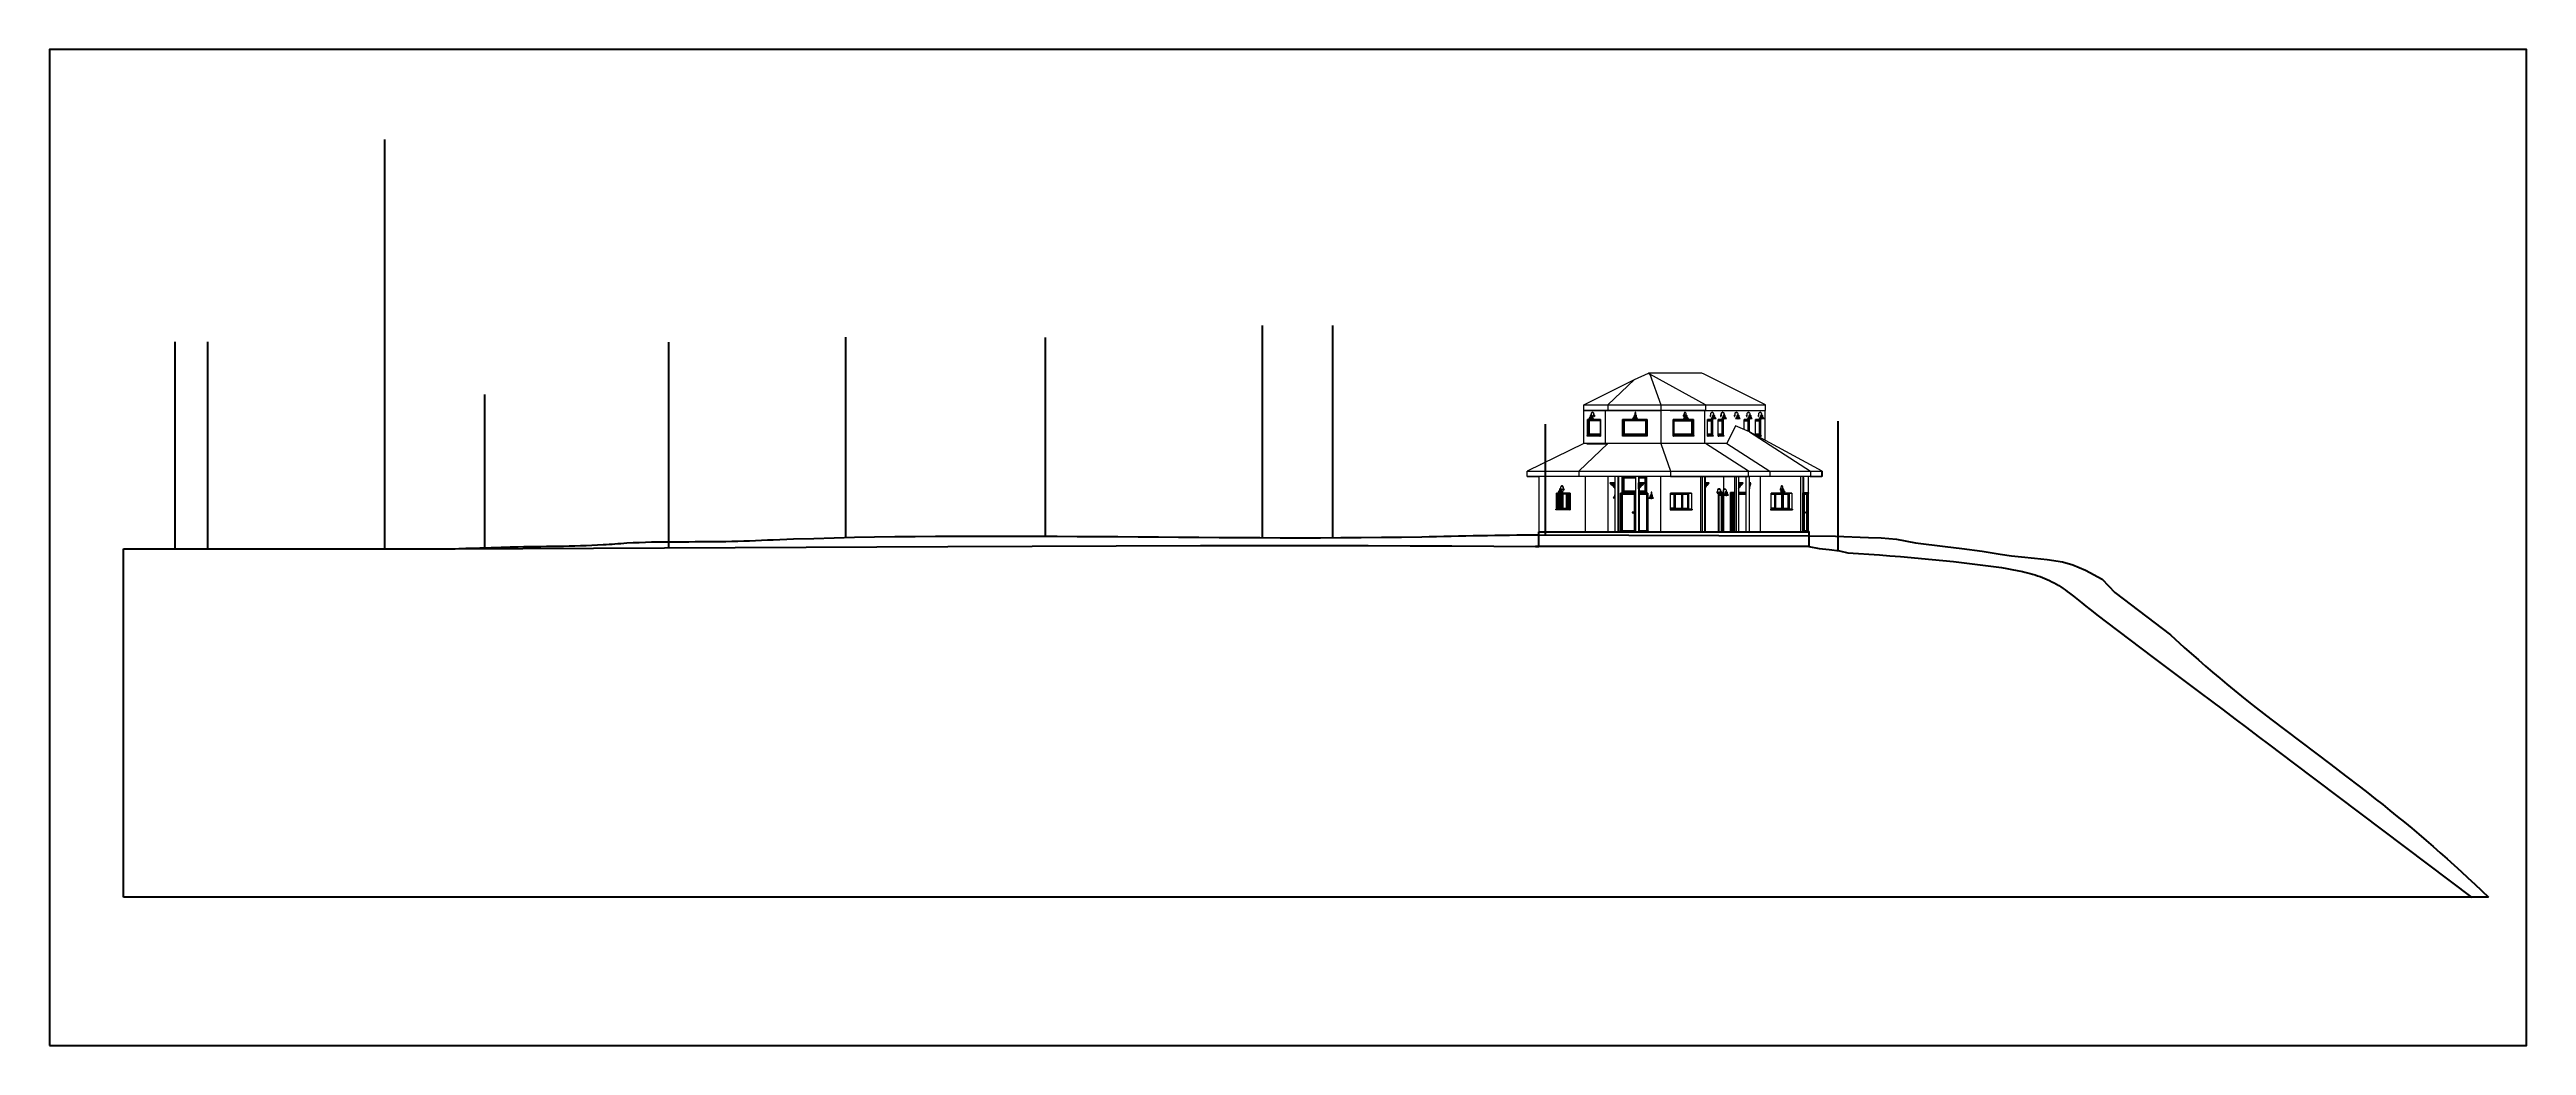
# Model space of a CAD drawing. Header units: millimetres. Extents: x -4417 to 130267, y -67072 to -12871.
import ezdxf

# ---------------------------------------------------------------- set-up
doc = ezdxf.new("R2010")
doc.units = ezdxf.units.MM
for name, color, linetype in [('ground', 7, 'Continuous'), ('shikarkhana', 7, 'Continuous'), ('tree', 9, 'Continuous')]:
    doc.layers.add(name, color=color, linetype=linetype)
doc.styles.add('PDF ArialMT', font='arial.ttf')

msp = doc.modelspace()

# ---------------------------------------------------------------- hatches: boundary and pattern name
at = {"layer": 'ground', "true_color": 0xffffff, "transparency": 33554559}
for points in [[(-397, -41408), (-391, -41408), (-391, -41408), (-397, -41408)], [(-394, -41409), (-391, -41409), (-391, -41408), (-397, -41408), (-397, -41409)], [(-394, -41409), (-391, -41409), (-391, -41409), (-397, -41409), (-397, -41409)], [(-394, -41409), (-391, -41409), (-391, -41409), (-397, -41409), (-397, -41409)], [(-392, -41405), (-391, -41405), (-391, -41406), (-392, -41406)], [(-392, -41405), (-391, -41405), (-391, -41405), (-392, -41405)], [(-392, -41405), (-392, -41405), (-392, -41406), (-392, -41406)], [(-392, -41406), (-392, -41406), (-392, -41406), (-392, -41406)], [(-391, -41406), (-390, -41406), (-390, -41406), (-391, -41406)], [(-391, -41406), (-390, -41406), (-390, -41406), (-391, -41406)], [(-391, -41406), (-390, -41406), (-390, -41406), (-391, -41406)], [(-391, -41406), (-391, -41406), (-391, -41406), (-391, -41406)], [(-390, -41406), (-390, -41406), (-390, -41407), (-390, -41407)], [(-390, -41406), (-390, -41406), (-390, -41406), (-390, -41406)], [(-390, -41406), (-390, -41406), (-390, -41406), (-390, -41406)]]:
    msp.add_hatch(color=7, dxfattribs=at).paths.add_polyline_path(points)
at = {"layer": 'ground', "transparency": 33554559}
for points in [[(-392, -41405), (-392, -41405), (-392, -41405), (-392, -41405), (-392, -41405), (-392, -41405), (-392, -41405), (-392, -41405)], [(-392, -41405), (-392, -41405), (-392, -41405), (-392, -41405), (-392, -41405), (-392, -41405), (-392, -41405), (-392, -41405)], [(-392, -41406), (-392, -41406), (-392, -41406), (-392, -41406), (-392, -41406), (-392, -41406), (-392, -41406), (-392, -41406)], [(-392, -41406), (-392, -41406), (-392, -41406), (-392, -41406), (-392, -41406), (-392, -41406), (-392, -41406), (-392, -41406)], [(-390, -41406), (-390, -41406), (-390, -41406), (-390, -41406), (-389, -41406), (-389, -41406), (-389, -41406), (-390, -41406)], [(-390, -41406), (-390, -41406), (-390, -41406), (-390, -41406), (-390, -41406), (-390, -41406), (-390, -41406), (-390, -41406)], [(-390, -41406), (-390, -41406), (-390, -41406), (-390, -41406), (-389, -41406), (-389, -41406), (-389, -41406), (-390, -41406)], [(-390, -41406), (-390, -41406), (-390, -41406), (-390, -41406), (-390, -41406), (-390, -41406), (-390, -41406), (-390, -41406)], [(-390, -41406), (-390, -41406), (-390, -41406), (-390, -41406), (-389, -41406), (-389, -41406), (-389, -41406), (-390, -41406)], [(-390, -41406), (-390, -41406), (-390, -41406), (-390, -41406), (-390, -41406), (-390, -41406), (-390, -41406), (-390, -41406)]]:
    msp.add_hatch(color=7, dxfattribs=at).paths.add_polyline_path(points)
at = {"layer": 'shikarkhana', "true_color": 0xffffff, "transparency": 33554559}
for points in [[(79219, -33874), (79262, -33862), (79262, -33003), (79219, -33003), (79219, -33869)], [(81120, -33874), (81130, -33862), (81130, -33003), (81120, -33003), (81120, -33869)], [(84977, -33874), (84977, -33003), (84948, -33003), (84948, -33862), (84956, -33869)], [(86006, -33874), (86006, -33003), (85957, -33003), (85957, -33862), (85972, -33869)], [(86585, -33874), (86585, -33003), (86536, -33003), (86536, -33862), (86551, -33869), (86569, -33871)], [(88005, -33666), (88005, -33003), (87956, -33003), (87959, -33647)], [(88620, -33874), (88620, -33003), (88571, -33003), (88571, -33862), (88586, -33869)], [(77525, -37878), (77567, -37866), (77567, -37006), (77525, -37006), (77525, -37872)], [(91207, -39068), (91206, -37016), (91191, -37016), (91191, -39064)], [(91215, -39071), (91213, -37016), (91207, -37016), (91207, -39068)], [(87845, -39118), (87845, -39110), (87814, -39110), (87814, -39118)]]:
    msp.add_hatch(color=7, dxfattribs=at).paths.add_polyline_path(points)

# ---------------------------------------------------------------- linework, layer by layer
msp.add_lwpolyline([(-4417, -67072), (130267, -67072), (130267, -12871), (-4417, -12871)], close=True)
at = {"layer": 'ground'}
for p, q in [((-390, -59002), (-390, -40044)), ((-390, -40044), (17451, -40044)), ((91251, -39910), (76382, -39909)), ((76558, -39282), (91250, -39339)), ((17451, -59002), (-390, -59002)), ((128195, -59002), (17451, -59002))]:
    msp.add_line(p, q, dxfattribs=at)
at = {"layer": 'ground', "color": 7, "lineweight": 25}
for points in [[(17451, -40044), (44427, -39911), (49006, -39892), (53585, -39876), (58158, -39868), (60441, -39866), (62724, -39866), (65005, -39866), (67284, -39870), (69563, -39874), (71837, -39883), (74109, -39894), (76382, -39909)], [(91250, -39339), (92687, -39361), (94495, -39432), (95171, -39453), (96015, -39519), (97045, -39710), (98657, -39923), (99562, -40027), (100678, -40163), (101650, -40343), (102269, -40431), (102806, -40477), (103515, -40555), (104208, -40616), (105035, -40749), (105600, -40921), (106298, -41212), (107197, -41703), (107878, -42418), (110904, -44730), (111663, -45411), (112427, -46087), (112811, -46421), (113198, -46754), (113586, -47086), (113977, -47412), (114369, -47738), (114764, -48059), (115161, -48376), (115563, -48694), (115964, -49007), (116368, -49319), (117177, -49937), (117993, -50552), (118808, -51164), (119622, -51777), (120435, -52392), (121245, -53014), (121648, -53329), (122049, -53644), (122449, -53961), (122846, -54280), (123243, -54602), (123636, -54926), (124028, -55252), (124419, -55580), (124805, -55912), (125191, -56244), (125575, -56581), (125955, -56920), (126335, -57261), (126711, -57606), (127084, -57953), (127455, -58301), (128195, -59002)], [(91251, -39910), (91801, -40018), (92352, -40073), (92914, -40153), (93373, -40267), (93945, -40302), (94514, -40338), (95086, -40379), (95658, -40420), (96230, -40466), (96804, -40515), (97378, -40567), (97954, -40621), (98530, -40679), (99107, -40742), (99685, -40806), (100263, -40876), (100844, -40949), (101424, -41027), (101715, -41068), (102005, -41113), (102292, -41163), (102576, -41216), (102859, -41277), (102999, -41311), (103138, -41346), (103276, -41383), (103414, -41424), (103550, -41465), (103683, -41510), (103817, -41557), (103949, -41607), (104081, -41659), (104210, -41715), (104337, -41773), (104465, -41836), (104588, -41901), (104711, -41970), (104831, -42043), (104950, -42118), (105069, -42198), (105185, -42278), (105300, -42362), (105414, -42449), (105641, -42626), (106087, -42986), (106312, -43165), (106536, -43342), (106987, -43689), (107440, -44033), (109972, -45951), (112505, -47861), (113776, -48812), (114410, -49291), (115043, -49770), (115675, -50249), (116307, -50729), (117576, -51682), (127295, -59010)]]:
    msp.add_lwpolyline(points, dxfattribs=at)
at = {"layer": 'ground', "color": 7, "lineweight": 9}
for points in [[(-391, -41408), (-397, -41408), (-410, -41408)], [(-391, -41409), (-397, -41409), (-410, -41409)], [(-391, -41409), (-397, -41409), (-410, -41409)], [(-391, -41409), (-397, -41409), (-410, -41409)], [(-395, -41408), (-395, -41409)], [(-395, -41408), (-395, -41409)], [(-395, -41408), (-395, -41409)], [(-395, -41408), (-394, -41408)], [(-395, -41409), (-395, -41409)], [(-395, -41409), (-395, -41409)], [(-395, -41409), (-395, -41409)], [(-395, -41409), (-395, -41409)], [(-395, -41409), (-395, -41409)], [(-395, -41409), (-395, -41409)], [(-395, -41409), (-395, -41409)], [(-395, -41409), (-395, -41409)], [(-394, -41408), (-394, -41408)], [(-394, -41408), (-394, -41409)], [(-394, -41408), (-394, -41409)], [(-394, -41408), (-394, -41409)], [(-394, -41408), (-394, -41409)], [(-394, -41408), (-394, -41409)], [(-394, -41408), (-394, -41409)], [(-394, -41408), (-394, -41409)], [(-394, -41408), (-394, -41409)], [(-394, -41408), (-394, -41409)], [(-394, -41408), (-394, -41409)], [(-394, -41408), (-394, -41409)], [(-394, -41408), (-394, -41409)], [(-394, -41408), (-394, -41408)], [(-394, -41408), (-394, -41408)], [(-394, -41409), (-394, -41409)], [(-394, -41409), (-394, -41409)], [(-394, -41409), (-394, -41409)], [(-394, -41409), (-394, -41409)], [(-394, -41409), (-394, -41409)], [(-393, -41409), (-394, -41409)], [(-394, -41409), (-394, -41409)], [(-394, -41409), (-394, -41409)], [(-394, -41409), (-394, -41409)], [(-394, -41409), (-394, -41409)], [(-394, -41409), (-394, -41409)], [(-394, -41409), (-394, -41409)], [(-394, -41409), (-394, -41409)], [(-394, -41409), (-394, -41409)], [(-394, -41409), (-394, -41409)], [(-394, -41409), (-394, -41409)], [(-394, -41409), (-394, -41409)], [(-394, -41409), (-394, -41409)], [(-393, -41408), (-393, -41408)], [(-393, -41408), (-393, -41408)], [(-393, -41408), (-393, -41408)], [(-393, -41408), (-393, -41409)], [(-393, -41408), (-393, -41409)], [(-393, -41408), (-393, -41409)], [(-393, -41408), (-393, -41409)], [(-393, -41408), (-393, -41409)], [(-393, -41408), (-393, -41409)], [(-393, -41408), (-393, -41409)], [(-393, -41408), (-393, -41409)], [(-393, -41408), (-393, -41409)], [(-393, -41408), (-393, -41409)], [(-393, -41408), (-393, -41409)], [(-393, -41408), (-393, -41409)], [(-393, -41408), (-393, -41408)], [(-393, -41408), (-393, -41408)], [(-393, -41408), (-392, -41408)], [(-393, -41409), (-393, -41409)], [(-393, -41409), (-393, -41409)], [(-393, -41409), (-393, -41409)], [(-393, -41409), (-393, -41409)], [(-393, -41409), (-393, -41409)], [(-393, -41409), (-393, -41409)], [(-393, -41409), (-393, -41409)], [(-393, -41409), (-393, -41409)], [(-393, -41409), (-393, -41409)], [(-393, -41409), (-393, -41409)], [(-393, -41409), (-393, -41409)], [(-393, -41409), (-393, -41409)], [(-393, -41409), (-393, -41409)], [(-393, -41409), (-393, -41409)], [(-393, -41409), (-393, -41409)], [(-393, -41409), (-393, -41409)], [(-393, -41409), (-393, -41409)], [(-392, -41405), (-391, -41405)], [(-392, -41406), (-391, -41406)], [(-392, -41408), (-392, -41408)], [(-392, -41408), (-392, -41408)], [(-392, -41408), (-392, -41408)], [(-392, -41408), (-392, -41408)], [(-392, -41408), (-392, -41408)], [(-392, -41408), (-392, -41409)], [(-392, -41408), (-392, -41409)], [(-392, -41408), (-392, -41409)], [(-392, -41408), (-392, -41409)], [(-392, -41408), (-392, -41409)], [(-392, -41408), (-392, -41409)], [(-392, -41408), (-392, -41409)], [(-392, -41408), (-392, -41409)], [(-392, -41408), (-392, -41409)], [(-392, -41408), (-392, -41409)], [(-392, -41408), (-392, -41409)], [(-392, -41408), (-392, -41408)], [(-392, -41408), (-392, -41408)], [(-392, -41409), (-392, -41409)], [(-392, -41409), (-392, -41409)], [(-391, -41409), (-392, -41409)], [(-392, -41409), (-392, -41409)], [(-392, -41409), (-392, -41409)], [(-392, -41409), (-392, -41409)], [(-392, -41409), (-392, -41409)], [(-392, -41409), (-392, -41409)], [(-392, -41409), (-392, -41409)], [(-392, -41409), (-392, -41409)], [(-392, -41409), (-392, -41409)], [(-392, -41409), (-392, -41409)], [(-392, -41409), (-392, -41409)], [(-392, -41409), (-392, -41409)], [(-392, -41409), (-392, -41409)], [(-391, -41405), (-391, -41405)], [(-391, -41405), (-391, -41405)], [(-390, -41406), (-391, -41406)], [(-391, -41406), (-391, -41406)], [(-390, -41406), (-391, -41406)], [(-391, -41406), (-391, -41406)], [(-390, -41406), (-391, -41406)], [(-391, -41406), (-391, -41406)], [(-391, -41406), (-391, -41406)], [(-391, -41406), (-391, -41406)], [(-391, -41408), (-391, -41408)], [(-391, -41408), (-391, -41408)], [(-391, -41408), (-391, -41408)], [(-391, -41408), (-391, -41409)], [(-391, -41408), (-391, -41409)], [(-391, -41408), (-391, -41409)], [(-391, -41408), (-391, -41409)], [(-391, -41408), (-391, -41409)], [(-391, -41408), (-391, -41409)], [(-391, -41408), (-391, -41409)], [(-391, -41408), (-391, -41409)], [(-391, -41408), (-391, -41409)], [(-391, -41408), (-391, -41409)], [(-391, -41408), (-391, -41409)], [(-391, -41408), (-391, -41409)], [(-391, -41408), (-391, -41408)], [(-391, -41408), (-391, -41408)], [(-391, -41408), (-390, -41408)], [(-391, -41409), (-391, -41409)], [(-391, -41409), (-391, -41409)], [(-391, -41409), (-391, -41409), (-391, -41409)], [(-391, -41409), (-391, -41409)], [(-391, -41409), (-391, -41409)], [(-391, -41409), (-391, -41409)], [(-391, -41409), (-391, -41409)], [(-391, -41409), (-391, -41409)], [(-391, -41409), (-391, -41409)], [(-391, -41409), (-391, -41409)], [(-391, -41409), (-391, -41409)], [(-391, -41409), (-391, -41409)], [(-391, -41409), (-391, -41409)], [(-391, -41409), (-391, -41409)], [(-391, -41409), (-391, -41409)], [(-391, -41409), (-391, -41409)], [(-391, -41409), (-391, -41409)], [(-391, -41409), (-391, -41409)], [(-391, -41409), (-391, -41409)], [(-391, -41409), (-391, -41409)], [(-390, -41405), (-390, -41405)], [(-390, -41405), (-390, -41405)], [(-390, -41406), (-390, -41406)], [(-390, -41406), (-390, -41406)], [(-390, -41406), (-390, -41406)], [(-390, -41406), (-390, -41406)], [(-390, -41406), (-390, -41406)], [(-390, -41408), (-390, -41408)], [(-390, -41408), (-390, -41408)]]:
    msp.add_lwpolyline(points, dxfattribs=at)
at = {"layer": 'ground', "color": 7, "lineweight": 18}
msp.add_lwpolyline([(-397, -41409), (-391, -41409), (-391, -41408), (-397, -41408)], close=True, dxfattribs=at)
at = {"layer": 'ground', "color": 7, "lineweight": 9}
for centre in [(-392, -41405), (-392, -41406), (-390, -41406), (-390, -41406), (-390, -41406)]:
    msp.add_circle(centre, 0.113, dxfattribs=at)
at = {"layer": 'ground'}
msp.add_open_spline([(17451, -40044), (17708, -40033), (18058, -40017), (18828, -40002), (19673, -39977), (22065, -39883), (24476, -39926), (28336, -39601), (31429, -39705), (45826, -39045), (60571, -39693), (74441, -39283), (76558, -39282)], degree=3, knots=[0, 0, 0, 0, 771.3068929, 1051.6648233, 2310.0803842, 3306.3083103, 8233.4053674, 9533.2798511, 14920.3640653, 17496.1835305, 52764.2967484, 59117.105249, 59117.105249, 59117.105249, 59117.105249], dxfattribs=at)
at = {"layer": 'shikarkhana'}
for p, q in [((79165, -34309), (80316, -34307)), ((91962, -36115), (91962, -35813)), ((76382, -39909), (76558, -39909)), ((76558, -39118), (91250, -39118)), ((76558, -39910), (76558, -39118)), ((91250, -39118), (91251, -39910))]:
    msp.add_line(p, q, dxfattribs=at)
at = {"layer": 'shikarkhana', "color": 7, "lineweight": 9}
for points in [[(85620, -32512), (83197, -32512), (80323, -32512), (79005, -32512), (79005, -32208), (80323, -32208), (83197, -32208), (85620, -32208), (88889, -32208), (85549, -30544), (85432, -30492), (82534, -30492)], [(79005, -32208), (81770, -30831), (80323, -32208), (80323, -32512)], [(81770, -30831), (82534, -30492), (82604, -30537), (83197, -32208), (83197, -32512)], [(85620, -32208), (82604, -30537)], [(85620, -32208), (85620, -32512), (85624, -32512), (88885, -32512), (88889, -32512), (88889, -32208)], [(79004, -34310), (79004, -32512), (79924, -32512), (80191, -32512)], [(79219, -33880), (79219, -33003), (79921, -33003), (79921, -33913), (79219, -33913), (79187, -33913), (79187, -33880), (79249, -33869), (79249, -33864), (79262, -33862)], [(79262, -33003), (79219, -33003)], [(79921, -33003), (79262, -33003), (79262, -33862), (79921, -33862)], [(79921, -33850), (79273, -33850), (79272, -33860), (79272, -33033)], [(79273, -33850), (79273, -33043), (79272, -33033), (79921, -33033), (79277, -33033)], [(79921, -33043), (79273, -33043)], [(79339, -32875), (79282, -32943)], [(79543, -32943), (79537, -32943), (79520, -32943), (79495, -32943), (79463, -32943), (79427, -32943), (79390, -32943), (79355, -32943), (79324, -32943), (79301, -32943), (79287, -32943), (79282, -32943), (79282, -32943), (79289, -32943), (79305, -32943), (79330, -32943), (79362, -32943)], [(79921, -33068), (79918, -33083), (79298, -33083), (79284, -33065), (79284, -33828)], [(79921, -33065), (79284, -33065)], [(79314, -33810), (79314, -33083), (79298, -33083), (79298, -33810), (79284, -33828), (79922, -33828)], [(79287, -32943), (79296, -32943), (79317, -32943), (79348, -32943), (79379, -32943), (79368, -32943), (79402, -32943), (79441, -32943), (79478, -32943), (79508, -32943), (79529, -32943), (79538, -32943)], [(79363, -32943), (79330, -32943), (79305, -32943), (79290, -32943)], [(79922, -33826), (79918, -33810), (79918, -33083), (79314, -33083)], [(79472, -32875), (79450, -32875), (79424, -32875), (79395, -32875), (79369, -32875), (79350, -32875), (79340, -32875)], [(79341, -32875), (79354, -32875)], [(79476, -32881), (79476, -32875), (79476, -32843), (79476, -32825), (79475, -32810), (79462, -32785), (79440, -32767), (79413, -32761), (79398, -32763), (79373, -32775), (79355, -32797), (79349, -32825), (79349, -32843), (79350, -32843), (79358, -32843), (79375, -32843), (79397, -32843), (79422, -32843), (79445, -32843), (79464, -32843), (79474, -32843), (79476, -32843), (79475, -32843), (79476, -32843), (79474, -32843), (79464, -32843), (79445, -32843), (79422, -32843), (79397, -32843), (79375, -32843), (79358, -32843), (79350, -32843), (79349, -32843)], [(79349, -32843), (79349, -32875)], [(79472, -32875), (79464, -32875), (79445, -32875), (79422, -32875), (79397, -32875), (79375, -32875), (79358, -32875), (79350, -32875), (79358, -32875), (79375, -32875), (79397, -32875), (79422, -32875), (79445, -32875), (79464, -32875), (79472, -32875), (79484, -32875), (79486, -32875), (79485, -32875), (79475, -32875)], [(79470, -32943), (79452, -32965), (79427, -32977), (79413, -32979), (79385, -32973), (79363, -32955), (79357, -32943)], [(79403, -32736), (79403, -32761)], [(79559, -32795), (79559, -32698), (79554, -32666), (79538, -32638), (79515, -32618), (79487, -32610), (79483, -32610), (79454, -32617), (79430, -32634), (79413, -32661), (79406, -32694), (79406, -32698), (79406, -32736)], [(79424, -32943), (79432, -32943), (79418, -32943)], [(79419, -32736), (79419, -32698), (79424, -32668), (79439, -32643), (79461, -32628), (79483, -32623), (79508, -32629), (79529, -32647), (79543, -32672), (79546, -32698), (79546, -32795)], [(79422, -32761), (79422, -32736)], [(79435, -32943), (79462, -32943), (79495, -32943), (79521, -32943), (79536, -32943)], [(79435, -32943), (79470, -32943), (79501, -32943), (79524, -32943), (79539, -32943)], [(79464, -32843), (79472, -32843)], [(79543, -32943), (79486, -32875)], [(79548, -32771), (79543, -32778), (79539, -32796), (79539, -32815), (79543, -32832), (79551, -32844), (79561, -32848)], [(79544, -32778), (79544, -32805)], [(79545, -32778), (79544, -32778), (79545, -32778), (79553, -32778)], [(79555, -32778), (79561, -32778), (79562, -32778), (79561, -32778)], [(79575, -32762), (79561, -32762), (79572, -32768), (79580, -32784), (79583, -32805), (79580, -32827), (79572, -32843), (79561, -32848), (79575, -32848), (79565, -32844)], [(79562, -32805), (79562, -32778)], [(79565, -32766), (79575, -32762), (79586, -32768), (79594, -32784), (79597, -32805), (79594, -32827), (79586, -32843), (79575, -32848)], [(80191, -34307), (80191, -32512), (82687, -32512), (83197, -32512)], [(81120, -33880), (81120, -33003), (82453, -33003), (82453, -33913), (81120, -33913), (81112, -33913), (81112, -33880), (81127, -33869), (81127, -33864), (81130, -33862)], [(81130, -33003), (81120, -33003)], [(82453, -33003), (81130, -33003), (81130, -33862), (82453, -33862)], [(81167, -33850), (81167, -33043), (81158, -33033), (82433, -33033), (82433, -33860), (82434, -33860), (81159, -33860)], [(82421, -33850), (81167, -33850), (81158, -33860), (81158, -33033)], [(81167, -33043), (82421, -33043), (82421, -33850), (82433, -33860), (81158, -33860)], [(81159, -33033), (82434, -33033), (82433, -33033), (82421, -33043)], [(82399, -33828), (82399, -33065), (81189, -33065), (81189, -33828), (82399, -33828), (82384, -33810), (82384, -33083), (81210, -33083), (81210, -33810), (82384, -33810), (81207, -33810), (81189, -33828)], [(81189, -33065), (81207, -33083), (81207, -33810)], [(82399, -33065), (82384, -33083), (81207, -33083)], [(81723, -32875), (81666, -32943)], [(81673, -32943), (81687, -32943), (81712, -32943), (81745, -32943), (81756, -32943), (81750, -32943), (81717, -32943), (81692, -32943), (81674, -32943), (81667, -32943), (81666, -32943), (81670, -32943), (81683, -32943), (81706, -32943), (81736, -32943), (81771, -32943), (81808, -32943), (81844, -32943), (81876, -32943), (81902, -32943), (81919, -32943), (81927, -32943), (81927, -32943), (81870, -32875)], [(81920, -32943), (81906, -32943), (81882, -32943), (81849, -32943), (81811, -32943), (81771, -32943), (81734, -32943), (81704, -32943), (81682, -32943), (81671, -32943)], [(81869, -32875), (81857, -32875), (81837, -32875), (81811, -32875), (81782, -32875), (81756, -32875), (81736, -32875), (81725, -32875), (81724, -32875), (81725, -32875), (81734, -32875), (81744, -32875), (81761, -32875), (81744, -32875), (81734, -32875)], [(81860, -32875), (81860, -32843), (81860, -32825), (81859, -32810), (81846, -32785), (81824, -32767), (81797, -32761), (81783, -32763), (81757, -32775), (81739, -32797), (81733, -32825), (81733, -32843), (81733, -32875)], [(81743, -32843), (81736, -32843)], [(81854, -32943), (81836, -32965), (81811, -32977), (81797, -32979), (81769, -32973), (81747, -32955), (81741, -32943)], [(81859, -32875), (81849, -32875), (81832, -32875), (81809, -32875), (81784, -32875), (81764, -32875), (81784, -32875), (81809, -32875), (81832, -32875), (81849, -32875), (81859, -32875), (81869, -32875), (81870, -32875), (81869, -32875)], [(81785, -32943), (81799, -32943), (81786, -32943)], [(81787, -32736), (81787, -32761), (81788, -32761), (81795, -32761), (81804, -32761), (81806, -32761), (81806, -32761), (81799, -32761), (81790, -32761)], [(81790, -32736), (81799, -32736), (81806, -32736), (81806, -32736), (81804, -32736), (81795, -32736), (81788, -32736), (81787, -32736)], [(81836, -32795), (81836, -32698), (81836, -32692), (81834, -32662), (81831, -32639), (81827, -32624), (81822, -32615), (81813, -32610), (81805, -32615), (81800, -32624), (81795, -32639), (81792, -32662), (81790, -32692), (81790, -32698), (81790, -32736)], [(81825, -32764), (81813, -32766), (81799, -32778), (81790, -32796), (81790, -32809)], [(81815, -32623), (81813, -32626), (81809, -32635), (81806, -32653), (81804, -32679), (81803, -32698), (81803, -32736)], [(81806, -32761), (81806, -32736)], [(81812, -32623), (81814, -32626), (81817, -32635), (81820, -32653), (81823, -32679), (81823, -32698), (81823, -32785)], [(81820, -32778), (81820, -32785)], [(81821, -32778), (81821, -32778), (81828, -32778)], [(81828, -32778), (81837, -32778), (81839, -32778), (81838, -32778)], [(81856, -32843), (81871, -32827), (81877, -32805), (81871, -32784), (81856, -32768), (81835, -32762), (81831, -32762)], [(81924, -32943), (81910, -32943), (81888, -32943), (81858, -32943), (81833, -32943), (81859, -32943), (81890, -32943), (81912, -32943), (81922, -32943)], [(81853, -32843), (81868, -32827), (81874, -32805), (81868, -32784), (81853, -32768), (81834, -32763)], [(81839, -32805), (81839, -32778)], [(81851, -32843), (81857, -32843)], [(82434, -33860), (82434, -33033)], [(83374, -32512), (83197, -32512), (83197, -34307)], [(85587, -34306), (85587, -32512), (83536, -32512)], [(83712, -32512), (85620, -32512), (85699, -32512)], [(83867, -33862), (84948, -33862), (84956, -33864), (84956, -33869), (84998, -33880), (84998, -33913), (84977, -33913), (83867, -33913), (83867, -33003), (84977, -33003), (84977, -33880)], [(84948, -33003), (83867, -33003)], [(84923, -33033), (83867, -33033), (84927, -33033), (84927, -33860)], [(83878, -33850), (83878, -33043), (83867, -33034)], [(83878, -33043), (84921, -33043), (84921, -33850), (84927, -33860), (83867, -33860), (84923, -33860)], [(84876, -33810), (83907, -33810), (84886, -33810), (84903, -33828), (83896, -33828), (83896, -33065), (83907, -33083), (84876, -33083), (84876, -33810), (84886, -33810), (84886, -33083), (84876, -33083)], [(83896, -33065), (84903, -33065), (84886, -33083), (83907, -33083), (83907, -33810), (83896, -33828)], [(84460, -32764), (84454, -32762), (84439, -32766), (84427, -32778), (84420, -32796), (84420, -32815), (84427, -32832), (84439, -32844), (84454, -32848), (84464, -32848), (84481, -32843), (84494, -32827), (84499, -32805), (84494, -32784), (84481, -32768), (84475, -32766)], [(84464, -32848), (84448, -32844), (84436, -32832), (84429, -32815), (84429, -32796), (84436, -32778), (84448, -32766), (84464, -32762), (84454, -32762)], [(84490, -32875), (84433, -32943)], [(84532, -32943), (84521, -32943), (84488, -32943), (84461, -32943), (84443, -32943), (84434, -32943), (84433, -32943), (84436, -32943), (84448, -32943), (84469, -32943), (84498, -32943), (84533, -32943), (84570, -32943), (84606, -32943), (84639, -32943), (84666, -32943), (84685, -32943), (84693, -32943), (84694, -32943), (84637, -32875)], [(84438, -32943), (84444, -32943), (84462, -32943), (84491, -32943), (84526, -32943), (84534, -32943)], [(84690, -32943), (84683, -32943), (84665, -32943), (84637, -32943), (84601, -32943), (84562, -32943), (84523, -32943), (84488, -32943), (84461, -32943), (84443, -32943)], [(84460, -32778), (84460, -32805)], [(84460, -32778), (84465, -32778), (84474, -32778), (84478, -32778), (84478, -32778), (84473, -32778)], [(84570, -32736), (84570, -32736), (84570, -32698), (84570, -32689), (84564, -32658), (84553, -32633), (84536, -32616), (84516, -32610), (84496, -32616), (84480, -32633), (84468, -32658), (84463, -32689), (84463, -32698), (84463, -32795)], [(84475, -32795), (84475, -32795), (84475, -32698), (84475, -32694), (84480, -32665), (84489, -32642), (84503, -32628), (84516, -32623), (84530, -32628), (84543, -32642), (84553, -32665), (84557, -32694), (84557, -32698), (84557, -32736), (84558, -32736), (84560, -32736)], [(84475, -32795), (84475, -32795)], [(84478, -32805), (84478, -32778)], [(84636, -32875), (84626, -32875), (84606, -32875), (84580, -32875), (84551, -32875), (84525, -32875), (84504, -32875), (84492, -32875), (84490, -32875), (84491, -32875), (84502, -32875)], [(84627, -32875), (84627, -32843), (84627, -32825), (84626, -32810), (84613, -32785), (84591, -32767), (84564, -32761), (84550, -32763), (84524, -32775), (84506, -32797), (84500, -32825), (84500, -32843), (84500, -32875)], [(84503, -32843), (84511, -32843)], [(84621, -32943), (84603, -32965), (84578, -32977), (84564, -32979), (84536, -32973), (84514, -32955), (84508, -32943)], [(84554, -32736), (84554, -32761)], [(84557, -32736), (84558, -32736), (84560, -32736)], [(84570, -32736), (84569, -32736)], [(84573, -32761), (84573, -32736)], [(84585, -32843), (84578, -32843)], [(84626, -32875), (84618, -32875), (84601, -32875), (84578, -32875), (84601, -32875), (84618, -32875), (84626, -32875), (84635, -32875)], [(84692, -32943), (84680, -32943), (84658, -32943), (84629, -32943), (84596, -32943), (84604, -32943), (84639, -32943), (84667, -32943), (84684, -32943)], [(84903, -33828), (84903, -33065)], [(84927, -33033), (84921, -33043)], [(84977, -33003), (84948, -33003), (84948, -33862)], [(85733, -33862), (85957, -33862), (85972, -33864), (85972, -33869), (86043, -33880), (86043, -33913), (86006, -33913), (85733, -33913), (85733, -33003), (86006, -33003), (86006, -33880)], [(85957, -33003), (85733, -33003)], [(85951, -33033), (85733, -33033), (85957, -33033), (85960, -33043)], [(85733, -33043), (85960, -33043), (85960, -33850), (85957, -33860), (85733, -33860), (85951, -33860)], [(85733, -33065), (85956, -33065), (85947, -33083), (85733, -33083), (85929, -33083), (85929, -33810), (85947, -33810), (85947, -33083), (85929, -33083)], [(85892, -32798), (85891, -32784), (85888, -32768), (85883, -32762), (85880, -32766), (85877, -32778), (85875, -32796), (85875, -32815), (85877, -32832), (85880, -32844), (85883, -32848), (85899, -32848), (85904, -32843), (85907, -32827), (85908, -32805)], [(85899, -32762), (85883, -32762)], [(85891, -32818), (85891, -32827), (85888, -32843), (85883, -32848)], [(85904, -32768), (85899, -32762), (85896, -32766), (85893, -32778), (85891, -32796), (85891, -32815), (85893, -32832), (85896, -32844), (85899, -32848)], [(85899, -32778), (85899, -32805)], [(85899, -32778), (85899, -32778), (85902, -32778), (85911, -32778), (85917, -32778)], [(86075, -32736), (86075, -32698), (86069, -32666), (86051, -32638), (86024, -32618), (85993, -32610), (85988, -32610), (85956, -32617), (85929, -32635), (85910, -32662), (85902, -32694), (85902, -32698), (85902, -32795)], [(85902, -32795), (85902, -32795), (85902, -32795)], [(85915, -32795), (85915, -32698), (85921, -32668), (85938, -32643), (85964, -32627), (85988, -32623), (86018, -32629), (86042, -32647), (86058, -32673), (86062, -32698), (86062, -32736)], [(85917, -32805), (85917, -32778)], [(85995, -32875), (85938, -32943), (85939, -32943), (85947, -32943), (85965, -32943), (85992, -32943), (86025, -32943), (86061, -32943), (86098, -32943), (86132, -32943), (86162, -32943), (86184, -32943), (86196, -32943), (86199, -32943), (86198, -32943), (86190, -32943), (86172, -32943), (86145, -32943), (86119, -32943)], [(85945, -32943), (85959, -32943), (85983, -32943), (86016, -32943), (86037, -32943), (86005, -32943), (85975, -32943), (85953, -32943), (85941, -32943)], [(86192, -32943), (86178, -32943), (86154, -32943), (86121, -32943), (86083, -32943), (86043, -32943), (86006, -32943), (85975, -32943), (85954, -32943), (85943, -32943)], [(85956, -33828), (85956, -33065)], [(86006, -33003), (85957, -33003), (85957, -33034)], [(86131, -32875), (86121, -32875), (86104, -32875), (86081, -32875), (86056, -32875), (86037, -32875), (86056, -32875), (86081, -32875), (86104, -32875), (86121, -32875), (86131, -32875), (86141, -32875), (86142, -32875), (86140, -32875), (86129, -32875), (86109, -32875), (86082, -32875), (86054, -32875), (86027, -32875), (86007, -32875), (85997, -32875), (85995, -32875), (85997, -32875), (86006, -32875), (86016, -32875), (86033, -32875), (86016, -32875), (86006, -32875)], [(86132, -32875), (86132, -32843), (86132, -32825), (86131, -32810), (86118, -32785), (86096, -32767), (86069, -32761), (86054, -32763), (86029, -32775), (86011, -32797), (86005, -32825), (86005, -32843), (86005, -32875)], [(86126, -32943), (86108, -32965), (86083, -32977), (86069, -32979), (86041, -32973), (86019, -32955), (86013, -32943)], [(86037, -32512), (88747, -32512), (88851, -32512), (88851, -34123)], [(86059, -32736), (86059, -32761)], [(86075, -32761), (86066, -32761), (86059, -32761), (86059, -32761), (86062, -32761), (86072, -32761), (86078, -32761), (86078, -32761), (86078, -32736)], [(86078, -32736), (86072, -32736), (86062, -32736), (86059, -32736), (86059, -32736), (86066, -32736), (86075, -32736)], [(86118, -32943), (86131, -32943), (86162, -32943), (86183, -32943), (86194, -32943)], [(86199, -32943), (86142, -32875)], [(86312, -33862), (86536, -33862), (86551, -33864), (86551, -33869), (86622, -33880), (86622, -33913), (86585, -33913), (86312, -33913), (86312, -33003), (86585, -33003), (86585, -33880)], [(86536, -33003), (86312, -33003)], [(86530, -33033), (86312, -33033), (86536, -33033), (86539, -33043)], [(86312, -33043), (86539, -33043), (86539, -33850), (86536, -33860), (86312, -33860), (86530, -33860)], [(86312, -33065), (86535, -33065), (86526, -33083), (86312, -33083), (86508, -33083), (86508, -33810), (86526, -33810), (86526, -33083), (86508, -33083)], [(86463, -32798), (86462, -32784), (86459, -32768), (86454, -32762), (86451, -32766), (86448, -32778), (86446, -32796), (86446, -32815), (86448, -32832), (86451, -32844), (86454, -32848), (86470, -32848), (86475, -32843), (86478, -32827), (86479, -32805)], [(86470, -32762), (86454, -32762)], [(86462, -32818), (86462, -32827), (86459, -32843), (86454, -32848)], [(86475, -32768), (86470, -32762), (86467, -32766), (86464, -32778), (86462, -32796), (86462, -32815), (86464, -32832), (86467, -32844), (86470, -32848)], [(86470, -32778), (86470, -32805)], [(86470, -32778), (86470, -32778), (86473, -32778), (86482, -32778), (86488, -32778)], [(86646, -32736), (86646, -32698), (86640, -32666), (86622, -32638), (86596, -32618), (86564, -32610), (86560, -32610), (86527, -32617), (86500, -32635), (86481, -32662), (86473, -32694), (86473, -32698), (86473, -32795)], [(86473, -32795), (86473, -32795), (86473, -32795)], [(86486, -32795), (86486, -32698), (86492, -32668), (86509, -32643), (86535, -32627), (86560, -32623), (86589, -32629), (86614, -32647), (86629, -32673), (86633, -32698), (86633, -32736)], [(86489, -32805), (86489, -32778)], [(86566, -32875), (86509, -32943), (86510, -32943), (86518, -32943), (86536, -32943), (86563, -32943), (86596, -32943), (86632, -32943), (86669, -32943), (86703, -32943), (86733, -32943), (86755, -32943), (86767, -32943), (86770, -32943), (86770, -32943), (86761, -32943), (86743, -32943), (86717, -32943), (86690, -32943)], [(86512, -32943), (86525, -32943), (86546, -32943), (86576, -32943), (86610, -32943)], [(86763, -32943), (86749, -32943), (86725, -32943), (86692, -32943), (86654, -32943), (86614, -32943), (86577, -32943), (86547, -32943), (86525, -32943), (86514, -32943)], [(86516, -32943), (86530, -32943), (86555, -32943), (86588, -32943), (86612, -32943)], [(86535, -33828), (86535, -33065)], [(86585, -33003), (86536, -33003), (86536, -33034)], [(86703, -32875), (86703, -32843), (86703, -32825), (86702, -32810), (86689, -32785), (86667, -32767), (86640, -32761), (86625, -32763), (86600, -32775), (86582, -32797), (86576, -32825), (86576, -32843), (86576, -32875)], [(86702, -32875), (86692, -32875), (86675, -32875), (86652, -32875), (86627, -32875), (86604, -32875), (86587, -32875), (86577, -32875)], [(86697, -32943), (86679, -32965), (86654, -32977), (86640, -32979), (86612, -32973), (86590, -32955), (86584, -32943)], [(86630, -32736), (86630, -32761)], [(86646, -32761), (86637, -32761), (86630, -32761), (86630, -32761), (86633, -32761), (86643, -32761), (86649, -32761), (86649, -32761), (86649, -32736)], [(86649, -32736), (86643, -32736), (86633, -32736), (86630, -32736), (86630, -32736), (86637, -32736), (86646, -32736)], [(86689, -32943), (86702, -32943), (86733, -32943), (86755, -32943), (86765, -32943)], [(86770, -32943), (86713, -32875)], [(88023, -33674), (87263, -33357), (86795, -34309), (89131, -35813), (91345, -35813), (91345, -36115), (89131, -36115)], [(87211, -32798), (87210, -32784), (87207, -32768), (87202, -32762), (87199, -32766), (87196, -32778), (87194, -32796), (87194, -32815), (87196, -32832), (87199, -32844), (87202, -32848), (87218, -32848), (87223, -32843), (87226, -32827), (87227, -32805)], [(87218, -32762), (87202, -32762)], [(87210, -32818), (87210, -32827), (87207, -32843), (87202, -32848)], [(87223, -32768), (87218, -32762), (87215, -32766), (87212, -32778), (87210, -32796), (87210, -32815), (87212, -32832), (87215, -32844), (87218, -32848)], [(87218, -32778), (87218, -32805)], [(87218, -32778), (87218, -32778), (87221, -32778), (87230, -32778), (87236, -32778)], [(87394, -32736), (87394, -32698), (87388, -32666), (87370, -32638), (87343, -32618), (87312, -32610), (87307, -32610), (87275, -32617), (87248, -32635), (87229, -32662), (87221, -32694), (87221, -32698), (87221, -32795)], [(87221, -32795), (87221, -32795), (87221, -32795)], [(87234, -32795), (87234, -32698), (87240, -32668), (87257, -32643), (87283, -32627), (87307, -32623), (87337, -32629), (87361, -32647), (87377, -32673), (87381, -32698), (87381, -32736)], [(87236, -32805), (87236, -32778)], [(87314, -32875), (87257, -32943), (87258, -32943), (87266, -32943), (87284, -32943), (87311, -32943), (87344, -32943), (87380, -32943), (87417, -32943), (87451, -32943), (87481, -32943), (87503, -32943), (87515, -32943), (87518, -32943), (87517, -32943), (87509, -32943), (87496, -32943), (87473, -32943), (87440, -32943), (87402, -32943), (87362, -32943), (87325, -32943), (87294, -32943), (87273, -32943), (87262, -32943)], [(87260, -32943), (87272, -32943), (87294, -32943), (87324, -32943), (87358, -32943)], [(87264, -32943), (87278, -32943), (87302, -32943), (87335, -32943), (87359, -32943)], [(87451, -32875), (87451, -32843), (87451, -32825), (87450, -32810), (87437, -32785), (87415, -32767), (87388, -32761), (87373, -32763), (87348, -32775), (87330, -32797), (87324, -32825), (87324, -32843), (87324, -32875)], [(87450, -32875), (87440, -32875), (87423, -32875), (87400, -32875), (87375, -32875), (87352, -32875), (87335, -32875), (87325, -32875)], [(87445, -32943), (87427, -32965), (87402, -32977), (87388, -32979), (87360, -32973), (87338, -32955), (87332, -32943)], [(87378, -32736), (87378, -32761)], [(87394, -32761), (87385, -32761), (87378, -32761), (87378, -32761), (87381, -32761), (87391, -32761), (87397, -32761), (87397, -32761), (87397, -32736)], [(87397, -32736), (87391, -32736), (87381, -32736), (87378, -32736), (87378, -32736), (87385, -32736), (87394, -32736)], [(87437, -32943), (87450, -32943), (87481, -32943), (87502, -32943), (87513, -32943)], [(87438, -32943), (87464, -32943), (87491, -32943)], [(87518, -32943), (87461, -32875)], [(87511, -32943), (87497, -32943)], [(87731, -33552), (87731, -33003), (88005, -33003), (88005, -33666)], [(87956, -33003), (87731, -33003)], [(87950, -33033), (87731, -33033), (87955, -33033), (87959, -33043)], [(87731, -33043), (87959, -33043), (87959, -33647)], [(87731, -33065), (87954, -33065), (87945, -33083), (87731, -33083), (87928, -33083), (87928, -33634)], [(87866, -32798), (87865, -32784), (87862, -32768), (87858, -32762), (87854, -32766), (87851, -32778), (87849, -32796), (87849, -32815), (87851, -32832), (87854, -32844), (87858, -32848), (87874, -32848), (87878, -32843), (87881, -32827), (87882, -32805)], [(87874, -32762), (87858, -32762)], [(87866, -32818), (87865, -32827), (87862, -32843), (87858, -32848)], [(87878, -32768), (87874, -32762), (87870, -32766), (87867, -32778), (87865, -32796), (87865, -32815), (87867, -32832), (87870, -32844), (87874, -32848)], [(87874, -32778), (87874, -32805)], [(87874, -32778), (87874, -32778), (87877, -32778), (87886, -32778), (87892, -32778)], [(88049, -32736), (88049, -32698), (88043, -32666), (88026, -32638), (87999, -32618), (87967, -32610), (87963, -32610), (87931, -32617), (87903, -32635), (87884, -32662), (87877, -32694), (87876, -32698), (87876, -32795)], [(87877, -32795), (87876, -32795), (87877, -32795)], [(87889, -32795), (87889, -32698), (87895, -32668), (87913, -32643), (87938, -32627), (87963, -32623), (87992, -32629), (88017, -32647), (88033, -32673), (88037, -32698), (88037, -32736)], [(87892, -32805), (87892, -32778)], [(87970, -32875), (87913, -32943), (87913, -32943), (87922, -32943), (87940, -32943), (87966, -32943), (87999, -32943), (88035, -32943), (88072, -32943), (88107, -32943), (88136, -32943), (88158, -32943), (88171, -32943), (88173, -32943), (88173, -32943), (88165, -32943), (88146, -32943), (88121, -32943)], [(87915, -32943), (87928, -32943), (87950, -32943), (87979, -32943), (88014, -32943)], [(88167, -32943), (88153, -32943), (88128, -32943), (88095, -32943), (88057, -32943), (88018, -32943), (87981, -32943), (87950, -32943), (87928, -32943), (87918, -32943)], [(87919, -32943), (87933, -32943), (87958, -32943), (87991, -32943), (88015, -32943)], [(87945, -33641), (87945, -33083), (87928, -33083)], [(87954, -33645), (87954, -33065)], [(88005, -33003), (87956, -33003), (87956, -33034)], [(88107, -32875), (88107, -32843), (88107, -32825), (88105, -32810), (88093, -32785), (88071, -32767), (88043, -32761), (88029, -32763), (88003, -32775), (87986, -32797), (87979, -32825), (87979, -32843), (87979, -32875)], [(88105, -32875), (88096, -32875), (88078, -32875), (88055, -32875), (88030, -32875), (88007, -32875), (87990, -32875), (87981, -32875)], [(88100, -32943), (88083, -32965), (88057, -32977), (88043, -32979), (88016, -32973), (87993, -32955), (87988, -32943)], [(88034, -32736), (88034, -32761)], [(88049, -32761), (88040, -32761), (88034, -32761), (88034, -32761), (88037, -32761), (88046, -32761), (88052, -32761), (88053, -32761), (88053, -32736)], [(88052, -32736), (88046, -32736), (88037, -32736), (88034, -32736), (88034, -32736), (88040, -32736), (88049, -32736)], [(88092, -32943), (88105, -32943), (88136, -32943), (88158, -32943), (88168, -32943)], [(88093, -32943), (88120, -32943)], [(88173, -32943), (88116, -32875)], [(88346, -33849), (88346, -33003), (88620, -33003), (88620, -33880)], [(88571, -33003), (88346, -33003)], [(88565, -33033), (88346, -33033), (88571, -33033), (88574, -33043)], [(88346, -33043), (88574, -33043), (88574, -33850), (88571, -33860), (88367, -33860), (88565, -33860)], [(88538, -33083), (88346, -33083), (88560, -33083), (88570, -33065), (88346, -33065)], [(88502, -32798), (88501, -32784), (88498, -32768), (88493, -32762), (88490, -32766), (88487, -32778), (88485, -32796), (88485, -32815), (88487, -32832), (88490, -32844), (88493, -32848), (88509, -32848), (88514, -32843), (88517, -32827), (88518, -32805)], [(88509, -32762), (88493, -32762)], [(88501, -32818), (88501, -32827), (88498, -32843), (88493, -32848)], [(88514, -32768), (88509, -32762), (88505, -32766), (88502, -32778), (88501, -32796), (88501, -32815), (88502, -32832), (88505, -32844), (88509, -32848)], [(88509, -32778), (88509, -32805)], [(88509, -32778), (88509, -32778), (88512, -32778), (88521, -32778), (88527, -32778)], [(88685, -32736), (88685, -32698), (88679, -32666), (88661, -32638), (88634, -32618), (88603, -32610), (88598, -32610), (88566, -32617), (88539, -32635), (88520, -32662), (88512, -32694), (88512, -32698), (88512, -32795)], [(88512, -32795), (88512, -32795), (88512, -32795)], [(88525, -32795), (88525, -32698), (88531, -32668), (88548, -32643), (88574, -32627), (88598, -32623), (88628, -32629), (88652, -32647), (88668, -32673), (88672, -32698), (88672, -32736)], [(88527, -32805), (88527, -32778)], [(88605, -32875), (88548, -32943), (88549, -32943), (88557, -32943), (88575, -32943), (88602, -32943), (88634, -32943), (88671, -32943), (88708, -32943), (88742, -32943), (88772, -32943), (88794, -32943), (88806, -32943), (88809, -32943), (88808, -32943), (88800, -32943), (88782, -32943), (88755, -32943), (88728, -32943), (88741, -32943)], [(88551, -32943), (88563, -32943), (88585, -32943), (88615, -32943), (88649, -32943)], [(88802, -32943), (88788, -32943), (88764, -32943), (88731, -32943), (88693, -32943), (88653, -32943), (88616, -32943), (88585, -32943), (88564, -32943), (88553, -32943)], [(88555, -32943), (88569, -32943), (88593, -32943), (88626, -32943), (88650, -32943)], [(88570, -33828), (88570, -33065)], [(88620, -33003), (88571, -33003), (88571, -33034)], [(88750, -32875), (88752, -32875), (88750, -32875), (88739, -32875), (88719, -32875), (88692, -32875), (88664, -32875), (88637, -32875), (88617, -32875), (88607, -32875), (88605, -32875), (88607, -32875), (88616, -32875), (88625, -32875), (88643, -32875), (88666, -32875), (88691, -32875), (88713, -32875), (88731, -32875), (88741, -32875), (88731, -32875), (88713, -32875), (88691, -32875), (88666, -32875), (88643, -32875), (88625, -32875), (88616, -32875)], [(88742, -32875), (88742, -32843), (88742, -32825), (88740, -32810), (88728, -32785), (88706, -32767), (88678, -32761), (88664, -32763), (88639, -32775), (88621, -32797), (88615, -32825), (88615, -32843), (88615, -32875)], [(88736, -32943), (88718, -32965), (88693, -32977), (88678, -32979), (88651, -32973), (88629, -32955), (88623, -32943)], [(88669, -32736), (88669, -32761)], [(88685, -32761), (88675, -32761), (88669, -32761), (88669, -32761), (88672, -32761), (88682, -32761), (88688, -32761), (88688, -32761), (88688, -32736)], [(88688, -32736), (88682, -32736), (88672, -32736), (88669, -32736), (88669, -32736), (88675, -32736), (88685, -32736)], [(88746, -32943), (88772, -32943), (88793, -32943), (88804, -32943)], [(88809, -32943), (88752, -32875)], [(83197, -34306), (83196, -34307), (80316, -34307), (78733, -35813), (78733, -36115), (75924, -36115), (75924, -35813), (78733, -35813), (83731, -35813), (87965, -35813), (85625, -34306), (83420, -34306), (83197, -34306), (83731, -35813), (83731, -36115), (78733, -36115)], [(79165, -34309), (79004, -34309), (75924, -35813)], [(79889, -33880), (79187, -33880)], [(79889, -33913), (79187, -33913)], [(79921, -33864), (79249, -33864)], [(79921, -33869), (79249, -33869)], [(79277, -33860), (79921, -33860), (79272, -33860)], [(79917, -33875), (79889, -33880), (79889, -33913), (79921, -33913)], [(82446, -33880), (81112, -33880)], [(82446, -33913), (81112, -33913)], [(82453, -33864), (81127, -33864)], [(82453, -33869), (81127, -33869)], [(82453, -33874), (82446, -33880), (82446, -33913), (82453, -33913)], [(84921, -33850), (83878, -33850), (83867, -33859)], [(84956, -33864), (83867, -33864)], [(84956, -33869), (83867, -33869)], [(83867, -33913), (83889, -33913), (83889, -33880), (83867, -33874)], [(84998, -33880), (83889, -33880)], [(84998, -33913), (83889, -33913)], [(86795, -34309), (85630, -34309), (85625, -34306)], [(85972, -33869), (85732, -33869)], [(85929, -33810), (85733, -33810), (85947, -33810), (85956, -33828), (85733, -33828)], [(85960, -33850), (85733, -33850)], [(85972, -33864), (85733, -33864)], [(85733, -33913), (85769, -33913), (85769, -33880), (85733, -33874)], [(86043, -33880), (85769, -33880)], [(86043, -33913), (85769, -33913)], [(86508, -33810), (86312, -33810), (86526, -33810), (86535, -33828), (86312, -33828)], [(86539, -33850), (86312, -33850)], [(86551, -33864), (86312, -33864)], [(86551, -33869), (86312, -33869)], [(86312, -33913), (86348, -33913), (86348, -33880), (86312, -33874)], [(86622, -33880), (86348, -33880)], [(86622, -33913), (86348, -33913)], [(88538, -33810), (88346, -33810), (88560, -33810), (88570, -33828), (88346, -33828)], [(88574, -33850), (88347, -33850)], [(88371, -33862), (88571, -33862), (88586, -33864), (88586, -33869), (88657, -33880), (88657, -33913), (88620, -33913), (88465, -33913), (88657, -33913)], [(88586, -33864), (88373, -33864)], [(88586, -33869), (88382, -33869)], [(88657, -33880), (88402, -33880)], [(91962, -36115), (91321, -36115), (91944, -36115), (91330, -36115), (89116, -36115), (87950, -36115), (83728, -36115), (78744, -36115), (75929, -36115), (76558, -36115), (76558, -39118), (76855, -39118), (78733, -39118)], [(79092, -36115), (79092, -39118)], [(80310, -36115), (80310, -39118), (80714, -39118)], [(80891, -36115), (80891, -39118), (80861, -39118), (80714, -39118), (80714, -36115)], [(80861, -36115), (80861, -39118)], [(81090, -36982), (81090, -36115)], [(81100, -36115), (81100, -36965), (81841, -36965)], [(81841, -36952), (81138, -36952), (81128, -36963), (81128, -36135)], [(81138, -36952), (81138, -36146), (81128, -36135), (81841, -36135), (81129, -36135)], [(81841, -36146), (81138, -36146)], [(81159, -36931), (81159, -36168), (81177, -36185), (81177, -36913)], [(81841, -36168), (81159, -36168)], [(81841, -36931), (81159, -36931), (81177, -36913), (81841, -36913), (81181, -36913), (81181, -36185), (81841, -36185), (81177, -36185)], [(82045, -36707), (82041, -36712), (82038, -36717), (82037, -36723), (82037, -36729), (82038, -36735), (82041, -36740), (82045, -36745), (82018, -36772), (82018, -39118), (81988, -39118), (81841, -39118), (81841, -36115)], [(81988, -36115), (81988, -39118)], [(82131, -36599), (82120, -36558), (82082, -36563), (82047, -36576), (82014, -36597), (82032, -36615), (82049, -36602), (82068, -36593), (82089, -36590), (82091, -36590), (82110, -36592), (82130, -36600), (82110, -36622), (82095, -36648), (82085, -36666), (82071, -36680), (82054, -36691), (82045, -36705), (82041, -36703), (82036, -36701), (82031, -36701), (82025, -36701), (82020, -36703), (82015, -36707), (82011, -36712), (82008, -36717), (82007, -36723), (82007, -36729), (82008, -36735), (82011, -36740), (82015, -36745), (81988, -36772), (81988, -36457), (82282, -36457), (82234, -36507), (82217, -36536), (82193, -36560), (82164, -36578), (82147, -36587), (82131, -36599), (82161, -36599), (82177, -36587), (82195, -36578), (82223, -36560), (82247, -36536), (82264, -36507), (82313, -36457), (82018, -36457), (82018, -36115)], [(82404, -36135), (82018, -36135), (82403, -36135), (82403, -36963), (82404, -36963), (82404, -36135), (82403, -36135), (82391, -36146)], [(82018, -36146), (82391, -36146), (82391, -36952), (82403, -36963), (82018, -36963), (82404, -36963)], [(82018, -36931), (82370, -36931), (82354, -36913), (82354, -36185), (82018, -36185), (82354, -36185), (82370, -36168), (82018, -36168)], [(82370, -36931), (82370, -36168)], [(82423, -36115), (82423, -37006), (82485, -37006), (82485, -39071), (82510, -39071)], [(83196, -39118), (83196, -36115)], [(83731, -36115), (87965, -36115), (87965, -35813), (89131, -35813), (89131, -36115), (87965, -36115)], [(85578, -36115), (85578, -39118), (85453, -39118), (85370, -39118), (85370, -36115)], [(85453, -36115), (85453, -39118)], [(85630, -36457), (85630, -36115)], [(86630, -36804), (86630, -36115)], [(87424, -36115), (87424, -39118), (87299, -39118), (87216, -39118), (87216, -36115)], [(87299, -36115), (87299, -39118)], [(87992, -36115), (87992, -39118), (87845, -39118), (87845, -36115)], [(88023, -39118), (88023, -36115)], [(88591, -36115), (88591, -39118)], [(88955, -39118), (90805, -39118), (90805, -36115)], [(91206, -36115), (91206, -36991), (90964, -36991), (90933, -36991), (90933, -36115)], [(90933, -36165), (90952, -36165), (90952, -36941), (90935, -36941), (90952, -36941)], [(90934, -36941), (90934, -36165), (90952, -36165)], [(90964, -36991), (90964, -36115)], [(77525, -37883), (77525, -37006), (78275, -37006), (78275, -37917), (77525, -37917), (77494, -37917), (77494, -37883), (77554, -37872), (77554, -37867), (77567, -37866)], [(77567, -37006), (77525, -37006)], [(78275, -37006), (77567, -37006), (77567, -37866), (78275, -37866)], [(77580, -37853), (77580, -37047), (77578, -37036), (77809, -37036), (77809, -37864), (77814, -37864), (77583, -37864)], [(77798, -37853), (77580, -37853), (77578, -37864), (77578, -37036)], [(77580, -37047), (77798, -37047), (77798, -37853), (77809, -37864), (77578, -37864)], [(77583, -37036), (77814, -37036), (77809, -37036), (77798, -37047)], [(77786, -37831), (77786, -37069), (77592, -37069), (77592, -37831), (77786, -37831), (77781, -37814), (77781, -37086), (77727, -37086), (77781, -37086), (77621, -37086)], [(77786, -37069), (77781, -37086), (77606, -37086), (77592, -37069)], [(77621, -37814), (77621, -37086), (77606, -37086), (77606, -37814), (77592, -37831)], [(77679, -36879), (77622, -36947)], [(77622, -36947), (77628, -36947), (77644, -36947), (77669, -36947), (77700, -36947), (77736, -36947), (77773, -36947), (77808, -36947), (77839, -36947), (77863, -36947), (77878, -36947), (77883, -36947), (77826, -36879)], [(77710, -37086), (77710, -37440), (77622, -37440), (77622, -37460), (77710, -37460), (77710, -37814)], [(77622, -37440), (77629, -37440), (77710, -37440)], [(77710, -37460), (77629, -37460), (77622, -37460)], [(77627, -36947), (77635, -36947), (77654, -36947), (77683, -36947), (77719, -36947)], [(77627, -36947), (77642, -36947), (77666, -36947), (77697, -36947)], [(77879, -36947), (77871, -36947), (77851, -36947), (77822, -36947), (77786, -36947), (77747, -36947), (77708, -36947), (77674, -36947), (77647, -36947), (77631, -36947)], [(77635, -37440), (77635, -37086)], [(77635, -37814), (77635, -37460)], [(77641, -37440), (77641, -37086), (77653, -37086), (77653, -37440)], [(77641, -37086), (77710, -37086), (77653, -37086)], [(77641, -37460), (77641, -37814)], [(77653, -37460), (77653, -37814)], [(77815, -36879), (77805, -36879), (77788, -36879), (77765, -36879), (77740, -36879), (77717, -36879), (77700, -36879), (77717, -36879), (77740, -36879), (77765, -36879), (77788, -36879), (77805, -36879), (77815, -36879), (77825, -36879), (77826, -36879), (77825, -36879), (77813, -36879), (77793, -36879), (77767, -36879), (77738, -36879), (77712, -36879), (77692, -36879), (77681, -36879), (77680, -36879), (77681, -36879), (77690, -36879), (77700, -36879), (77690, -36879)], [(77816, -36879), (77816, -36846), (77816, -36828), (77815, -36814), (77802, -36789), (77780, -36771), (77753, -36765), (77739, -36766), (77713, -36779), (77695, -36801), (77689, -36828), (77689, -36846), (77689, -36879)], [(77810, -36947), (77792, -36969), (77767, -36981), (77753, -36983), (77725, -36976), (77703, -36959), (77697, -36947)], [(77700, -36947), (77721, -36947)], [(77727, -37086), (77727, -37440), (77781, -37440), (77721, -37440), (77721, -37086)], [(77727, -37440), (77721, -37440)], [(77721, -37814), (77721, -37460), (77781, -37460), (77727, -37460), (77727, -37814)], [(77727, -37460), (77721, -37460)], [(77743, -36739), (77743, -36764)], [(77896, -36798), (77896, -36702), (77890, -36669), (77875, -36642), (77853, -36622), (77825, -36614), (77821, -36614), (77793, -36620), (77770, -36638), (77753, -36665), (77747, -36697), (77746, -36702), (77746, -36739)], [(77759, -36739), (77759, -36702), (77764, -36672), (77779, -36647), (77800, -36631), (77821, -36627), (77845, -36633), (77866, -36650), (77879, -36676), (77883, -36702), (77883, -36798)], [(77770, -36947), (77760, -36947), (77774, -36947)], [(77762, -36764), (77762, -36739)], [(77877, -36947), (77862, -36947), (77837, -36947), (77805, -36947), (77777, -36947), (77797, -36947), (77831, -36947), (77858, -36947), (77874, -36947)], [(77814, -37864), (77814, -37036)], [(77830, -37046), (77865, -37046), (77865, -37854), (77830, -37854), (77830, -37046), (78053, -37046), (78053, -37854), (77830, -37854)], [(77909, -37046), (77859, -37046)], [(77885, -36773), (77879, -36782), (77874, -36799), (77874, -36819), (77879, -36836), (77887, -36848), (77897, -36852)], [(77880, -36781), (77880, -36809)], [(77881, -36781), (77880, -36781), (77882, -36781), (77890, -36781)], [(77892, -36781), (77898, -36781), (77898, -36781), (77897, -36781)], [(77911, -36766), (77897, -36766), (77909, -36772), (77918, -36787), (77921, -36809), (77918, -36830), (77909, -36846)], [(77909, -36846), (77897, -36852), (77911, -36852), (77901, -36848)], [(77899, -36809), (77899, -36781)], [(77901, -36770), (77911, -36766), (77922, -36772), (77931, -36787), (77934, -36809), (77931, -36830), (77922, -36846), (77911, -36852)], [(78066, -37853), (78064, -37864), (78064, -37036), (78275, -37036), (78069, -37036)], [(78064, -37036), (78066, -37047)], [(78275, -37853), (78066, -37853), (78066, -37047), (78275, -37047)], [(78078, -37831), (78078, -37069), (78272, -37069), (78267, -37086), (78213, -37086), (78267, -37086), (78267, -37814), (78272, -37831), (78272, -37069)], [(78078, -37069), (78092, -37086), (78092, -37814), (78078, -37831), (78272, -37831)], [(78107, -37814), (78092, -37814), (78267, -37814), (78107, -37814), (78107, -37086), (78267, -37086), (78092, -37086), (78107, -37086)], [(78196, -37086), (78196, -37440), (78108, -37440), (78108, -37460), (78196, -37460), (78196, -37814)], [(78115, -37440), (78108, -37440)], [(78115, -37460), (78108, -37460)], [(78117, -37440), (78196, -37440)], [(78196, -37460), (78117, -37460)], [(78121, -37086), (78121, -37440)], [(78121, -37460), (78121, -37814)], [(78127, -37440), (78127, -37086), (78196, -37086), (78139, -37086), (78139, -37440)], [(78127, -37086), (78139, -37086)], [(78127, -37814), (78127, -37460)], [(78139, -37460), (78139, -37814)], [(78213, -37086), (78213, -37440), (78267, -37440), (78207, -37440), (78207, -37086)], [(78213, -37440), (78207, -37440)], [(78207, -37814), (78207, -37460), (78267, -37460), (78213, -37460), (78213, -37814)], [(78213, -37460), (78207, -37460)], [(80419, -36457), (80450, -36457), (80714, -36457)], [(80483, -36507), (80468, -36507)], [(80515, -36535), (80510, -36528)], [(80527, -36483), (80521, -36487), (80517, -36493), (80514, -36500), (80513, -36507), (80514, -36515), (80517, -36522), (80521, -36528), (80527, -36532)], [(80603, -36486), (80633, -36486)], [(80603, -36540), (80633, -36540)], [(80611, -36562), (80603, -36591)], [(80641, -36590), (80611, -36590)], [(80667, -37193), (80611, -37261)], [(80618, -37261), (80611, -37261), (80611, -37261), (80614, -37261), (80627, -37261), (80650, -37261), (80680, -37261), (80714, -37261), (80679, -37261), (80648, -37261), (80626, -37261), (80618, -37261), (80631, -37261), (80656, -37261), (80689, -37261), (80700, -37261), (80694, -37261), (80661, -37261), (80636, -37261), (80618, -37261)], [(80618, -36619), (80648, -36619), (80648, -36647), (80618, -36647)], [(80625, -36592), (80641, -36590), (80643, -36590), (80664, -36593), (80683, -36602)], [(80681, -36486), (80633, -36486), (80633, -36540), (80681, -36540)], [(80685, -36705), (80656, -36705)], [(80714, -37087), (80701, -37093), (80684, -37115), (80677, -37142), (80677, -37160), (80677, -37193), (80677, -37195)], [(80714, -37193), (80705, -37193), (80688, -37193), (80678, -37193)], [(80687, -37160), (80680, -37160)], [(80713, -37290), (80691, -37273), (80685, -37261)], [(81004, -39071), (81004, -37006), (81082, -37006), (81009, -37006), (81009, -39064), (81079, -39064), (81079, -37077), (81841, -37077), (81087, -37077)], [(81079, -37077), (81087, -37077), (81087, -39064)], [(81095, -37016), (81082, -37016), (81082, -36982), (81097, -36971), (81097, -36966), (81100, -36965)], [(81841, -36982), (81082, -36982)], [(81841, -37016), (81082, -37016)], [(81088, -39060), (81757, -39060), (81757, -37077)], [(81841, -36966), (81097, -36966)], [(81841, -36971), (81097, -36971)], [(81129, -36963), (81841, -36963), (81128, -36963)], [(81760, -37077), (81760, -39060), (81841, -39060), (81769, -39060), (81760, -39060)], [(81988, -36457), (82018, -36457)], [(81988, -36772), (82018, -36772)], [(82045, -36597), (82014, -36597)], [(82045, -36745), (82015, -36745)], [(82391, -36952), (82018, -36952)], [(82018, -36965), (82423, -36965)], [(82423, -36966), (82018, -36966)], [(82423, -36971), (82018, -36971)], [(82416, -36982), (82018, -36982)], [(82416, -37016), (82018, -37016)], [(82421, -37077), (82018, -37077), (82421, -37077), (82421, -39064), (82485, -39064), (82018, -39064), (82286, -39064)], [(82050, -36486), (82020, -36486)], [(82020, -36540), (82050, -36540)], [(82121, -36562), (82113, -36563), (82077, -36576), (82045, -36597), (82046, -36599)], [(82130, -36600), (82160, -36600), (82140, -36622), (82125, -36648), (82115, -36666), (82101, -36680), (82084, -36691), (82076, -36705), (82045, -36705)], [(82099, -36486), (82050, -36486), (82050, -36540), (82099, -36540)], [(82053, -36619), (82077, -36619)], [(82077, -36647), (82053, -36647)], [(82054, -36691), (82084, -36691)], [(82083, -36619), (82083, -36647)], [(82121, -36590), (82091, -36590)], [(82107, -36592), (82119, -36590), (82121, -36590), (82129, -36591)], [(82234, -36507), (82264, -36507)], [(82313, -36457), (82282, -36457)], [(82423, -36977), (82416, -36982), (82416, -37016), (82428, -37016)], [(82485, -37006), (82428, -37006)], [(82599, -37215), (82542, -37283)], [(82549, -37283), (82563, -37283), (82588, -37283), (82621, -37283), (82632, -37283), (82626, -37283), (82593, -37283), (82568, -37283), (82550, -37283), (82543, -37283), (82542, -37283), (82546, -37283), (82559, -37283), (82582, -37283), (82612, -37283), (82647, -37283), (82684, -37283), (82720, -37283), (82752, -37283), (82778, -37283), (82795, -37283), (82803, -37283), (82803, -37283), (82746, -37215)], [(82796, -37283), (82782, -37283), (82758, -37283), (82725, -37283), (82687, -37283), (82647, -37283), (82610, -37283), (82580, -37283), (82558, -37283), (82547, -37283)], [(82735, -37215), (82725, -37215), (82708, -37215), (82725, -37215), (82735, -37215), (82745, -37215), (82746, -37215), (82745, -37215), (82733, -37215), (82713, -37215), (82687, -37215), (82658, -37215), (82632, -37215), (82612, -37215), (82601, -37215), (82600, -37215), (82601, -37215), (82610, -37215)], [(82736, -37215), (82736, -37183), (82736, -37165), (82735, -37151), (82722, -37125), (82700, -37108), (82673, -37102), (82659, -37103), (82633, -37115), (82615, -37138), (82609, -37165), (82609, -37183), (82609, -37215)], [(82619, -37183), (82612, -37183)], [(82730, -37283), (82712, -37306), (82687, -37318), (82673, -37319), (82645, -37313), (82623, -37296), (82617, -37283)], [(82661, -37283), (82675, -37283), (82662, -37283)], [(82663, -37076), (82663, -37101), (82664, -37101), (82671, -37101), (82680, -37101), (82682, -37101), (82682, -37101), (82675, -37101), (82666, -37101)], [(82666, -37076), (82675, -37076), (82682, -37076), (82682, -37076), (82680, -37076), (82671, -37076), (82664, -37076), (82663, -37076)], [(82712, -37135), (82712, -37039), (82712, -37032), (82710, -37002), (82707, -36979), (82703, -36964), (82698, -36955), (82689, -36951), (82681, -36955), (82676, -36964), (82671, -36979), (82668, -37002), (82666, -37032), (82666, -37039), (82666, -37076)], [(82701, -37104), (82689, -37107), (82675, -37119), (82666, -37136), (82666, -37150)], [(82691, -36963), (82689, -36966), (82685, -36976), (82682, -36994), (82680, -37020), (82679, -37039), (82679, -37076)], [(82682, -37101), (82682, -37076)], [(82688, -36963), (82690, -36966), (82693, -36976), (82696, -36994), (82699, -37020), (82699, -37039), (82699, -37129)], [(82696, -37118), (82696, -37127)], [(82697, -37118), (82697, -37118), (82704, -37118)], [(82704, -37118), (82713, -37118), (82715, -37118), (82714, -37118)], [(82732, -37183), (82747, -37167), (82753, -37146), (82747, -37124), (82732, -37108), (82711, -37103), (82707, -37103)], [(82800, -37283), (82786, -37283), (82764, -37283), (82734, -37283), (82709, -37283), (82735, -37283), (82766, -37283), (82788, -37283), (82798, -37283)], [(82729, -37183), (82744, -37167), (82750, -37146), (82744, -37124), (82729, -37108), (82710, -37103)], [(82715, -37146), (82715, -37118)], [(82727, -37183), (82733, -37183)], [(83728, -37892), (83728, -37006), (84864, -37006), (84864, -37892)], [(84864, -37006), (84728, -37006), (83728, -37006)], [(83943, -37842), (83943, -37066), (83933, -37066), (83933, -37842), (83943, -37842), (83728, -37842), (83933, -37842)], [(83933, -37066), (83728, -37066), (83943, -37066)], [(83923, -37076), (83728, -37076)], [(83728, -37824), (83929, -37824), (83929, -37076), (83728, -37076)], [(83923, -37076), (83929, -37076)], [(84319, -37066), (83992, -37066)], [(84329, -37066), (84329, -37842)], [(84383, -37076), (84376, -37076)], [(84377, -37066), (84668, -37066), (84678, -37066)], [(84666, -37076), (84660, -37076), (84377, -37076), (84377, -37824)], [(84678, -37842), (84668, -37842), (84668, -37066)], [(84728, -37892), (84728, -37006)], [(85578, -36457), (85746, -36457), (85829, -36457)], [(85578, -39118), (85630, -39118), (85630, -36693)], [(85627, -36705), (85602, -36705)], [(85605, -36486), (85672, -36486)], [(85605, -36540), (85672, -36540)], [(85665, -36590), (85610, -36590)], [(85633, -36619), (85660, -36619)], [(85633, -36647), (85660, -36647)], [(85787, -36507), (85774, -36507)], [(86268, -36963), (86267, -36949), (86264, -36933), (86260, -36927), (86256, -36932), (86253, -36944), (86251, -36961), (86251, -36980), (86253, -36997), (86256, -37009), (86260, -37013), (86276, -37013), (86280, -37008), (86283, -36992), (86284, -36970)], [(86276, -36927), (86260, -36927)], [(86268, -36983), (86267, -36992), (86264, -37008), (86260, -37013)], [(86280, -36933), (86276, -36927), (86272, -36932), (86269, -36944), (86267, -36961), (86267, -36980), (86269, -36997), (86272, -37009), (86276, -37013)], [(86275, -36943), (86275, -36970)], [(86276, -36943), (86276, -36943), (86278, -36943), (86287, -36943), (86294, -36943)], [(86451, -36901), (86451, -36864), (86445, -36831), (86427, -36803), (86401, -36783), (86369, -36776), (86365, -36775), (86333, -36782), (86305, -36800), (86286, -36827), (86278, -36859), (86278, -36864), (86278, -36960)], [(86278, -36960), (86278, -36960), (86278, -36960)], [(86291, -36960), (86291, -36864), (86297, -36834), (86314, -36808), (86340, -36792), (86365, -36788), (86394, -36794), (86419, -36812), (86434, -36839), (86438, -36864), (86438, -36901)], [(86294, -36970), (86294, -36943)], [(86372, -37040), (86315, -37108), (86315, -37108), (86323, -37108), (86341, -37108), (86368, -37108), (86401, -37108), (86437, -37108), (86474, -37108), (86509, -37108), (86538, -37108), (86560, -37108), (86572, -37108), (86575, -37108), (86575, -37108), (86566, -37108), (86548, -37108), (86522, -37108), (86495, -37108)], [(86317, -37108), (86330, -37108), (86352, -37108), (86381, -37108), (86416, -37108)], [(86339, -37076), (86339, -36971), (86319, -36971), (86319, -37103)], [(86339, -36971), (86393, -36971), (86319, -36971)], [(86319, -37108), (86319, -39118)], [(86454, -37108), (86420, -37108), (86383, -37108), (86352, -37108), (86330, -37108), (86319, -37108)], [(86321, -37108), (86335, -37108), (86360, -37108), (86393, -37108), (86417, -37108)], [(86347, -37108), (86347, -39118), (86339, -39118), (86339, -37108)], [(86382, -37011), (86347, -37011), (86347, -37071)], [(86383, -37037), (86347, -37037)], [(86372, -37041), (86347, -37041)], [(86347, -37046), (86368, -37046), (86347, -37046)], [(86501, -37108), (86501, -39118), (86347, -39118)], [(86507, -37040), (86497, -37040), (86480, -37040), (86457, -37040), (86480, -37040), (86497, -37040), (86507, -37040), (86517, -37040), (86518, -37040), (86517, -37040), (86506, -37040), (86485, -37040), (86459, -37040), (86430, -37040), (86404, -37040), (86384, -37040), (86373, -37040), (86372, -37040), (86373, -37040), (86382, -37040), (86392, -37040), (86409, -37040), (86432, -37040), (86454, -37040), (86432, -37040), (86409, -37040), (86392, -37040), (86382, -37040)], [(86508, -37040), (86508, -37008), (86508, -36990), (86507, -36976), (86494, -36950), (86472, -36932), (86445, -36926), (86431, -36928), (86405, -36940), (86388, -36962), (86381, -36990), (86381, -37008), (86381, -37040)], [(86502, -37108), (86485, -37130), (86459, -37142), (86445, -37144), (86417, -37138), (86395, -37120), (86389, -37108)], [(86435, -36901), (86435, -36926)], [(86451, -36926), (86442, -36926), (86436, -36926), (86435, -36926), (86439, -36926), (86448, -36926), (86454, -36926), (86454, -36926), (86454, -36901)], [(86454, -36901), (86448, -36901), (86439, -36901), (86436, -36901), (86436, -36901), (86442, -36901), (86451, -36901)], [(86568, -37108), (86555, -37108), (86530, -37108), (86497, -37108), (86459, -37108)], [(86494, -37108), (86507, -37108), (86538, -37108), (86560, -37108), (86570, -37108)], [(86502, -39118), (86502, -37108)], [(86509, -37037), (86528, -37011), (86507, -37011)], [(86509, -37108), (86509, -39118), (86528, -39118), (86536, -39118), (86630, -39118), (86630, -37117)], [(86575, -37108), (86518, -37040)], [(86528, -37053), (86528, -37011)], [(86528, -39118), (86528, -37108)], [(86536, -36971), (86536, -37063)], [(86536, -37108), (86536, -39118)], [(86578, -36972), (86577, -36958), (86574, -36942), (86569, -36936), (86566, -36940), (86563, -36952), (86561, -36970), (86561, -36989), (86563, -37006), (86566, -37018), (86569, -37022), (86585, -37022), (86590, -37016), (86593, -37001), (86594, -36979)], [(86585, -36936), (86569, -36936)], [(86577, -36992), (86577, -37001), (86574, -37016), (86569, -37022)], [(86590, -36942), (86585, -36936), (86581, -36940), (86578, -36952), (86577, -36970), (86577, -36989), (86578, -37006), (86581, -37018), (86585, -37022)], [(86585, -36952), (86585, -36979)], [(86585, -36952), (86585, -36952), (86588, -36952), (86597, -36952), (86603, -36952)], [(86761, -36910), (86761, -36872), (86755, -36840), (86737, -36812), (86710, -36792), (86679, -36784), (86674, -36784), (86642, -36791), (86615, -36809), (86596, -36836), (86588, -36868), (86588, -36872), (86588, -36968)], [(86588, -36968), (86588, -36968), (86588, -36968)], [(86601, -36968), (86601, -36872), (86607, -36842), (86624, -36817), (86650, -36801), (86674, -36797), (86704, -36803), (86728, -36821), (86744, -36847), (86748, -36872), (86748, -36910)], [(86603, -36979), (86603, -36952)], [(86681, -37049), (86624, -37117), (86625, -37117), (86633, -37117), (86651, -37117), (86678, -37117), (86710, -37117), (86747, -37117), (86784, -37117), (86818, -37117), (86848, -37117), (86870, -37117), (86882, -37117), (86885, -37117), (86884, -37117), (86876, -37117)], [(86627, -37117), (86639, -37117), (86661, -37117)], [(86661, -37117), (86640, -37117), (86629, -37117)], [(86630, -37111), (86630, -36805)], [(86631, -37117), (86645, -37117), (86669, -37117), (86702, -37117), (86726, -37117)], [(86878, -37117), (86864, -37117), (86840, -37117), (86807, -37117), (86769, -37117), (86729, -37117), (86692, -37117), (86662, -37117), (86691, -37117), (86725, -37117)], [(86818, -37049), (86818, -37016), (86818, -36998), (86816, -36984), (86804, -36959), (86782, -36941), (86755, -36935), (86740, -36937), (86715, -36949), (86697, -36971), (86691, -36998), (86691, -37016), (86691, -37049)], [(86817, -37049), (86807, -37049), (86790, -37049), (86767, -37049), (86742, -37049), (86719, -37049), (86701, -37049), (86692, -37049)], [(86812, -37117), (86794, -37139), (86769, -37151), (86755, -37153), (86727, -37147), (86705, -37129), (86699, -37117)], [(86745, -36910), (86745, -36935)], [(86761, -36935), (86752, -36935), (86745, -36935), (86745, -36935), (86748, -36935), (86758, -36935), (86764, -36935), (86764, -36935), (86764, -36910)], [(86764, -36910), (86758, -36910), (86748, -36910), (86745, -36910), (86745, -36910), (86752, -36910), (86761, -36910)], [(86804, -37117), (86817, -37117), (86848, -37117), (86869, -37117)], [(86805, -37117), (86831, -37117), (86858, -37117), (86871, -37117), (86880, -37117)], [(86885, -37117), (86828, -37049)], [(87056, -39118), (87056, -37041), (87054, -37040), (87051, -37037), (87051, -39118), (87023, -39118), (86983, -39118), (86983, -36971), (87216, -36971), (86988, -36971)], [(87216, -37037), (87051, -37037), (87023, -37011), (87023, -39118)], [(87216, -37011), (87023, -37011)], [(87216, -37041), (87056, -37041)], [(87061, -37046), (87216, -37046), (87123, -37046), (87123, -39118), (87142, -39118), (87148, -39118), (87216, -39118)], [(87123, -37046), (87061, -37046), (87061, -39118)], [(87142, -39118), (87142, -37065), (87148, -37065), (87148, -39118)], [(87142, -37065), (87216, -37065), (87148, -37065)], [(87424, -36457), (87592, -36457), (87675, -36457)], [(87424, -36971), (87845, -36971), (87424, -36971)], [(87845, -37011), (87424, -37011)], [(87845, -37037), (87424, -37037)], [(87845, -37041), (87424, -37041)], [(87473, -36705), (87449, -36705)], [(87452, -36486), (87518, -36486)], [(87452, -36540), (87518, -36540)], [(87512, -36590), (87457, -36590)], [(87479, -36619), (87506, -36619)], [(87479, -36647), (87506, -36647)], [(87634, -36507), (87621, -36507)], [(88052, -36599), (88055, -36587), (88059, -36578), (88065, -36560), (88069, -36536), (88073, -36507), (88083, -36457), (88023, -36457), (88023, -36772), (88028, -36745), (88027, -36740), (88027, -36735), (88026, -36729), (88026, -36723), (88027, -36717), (88027, -36712), (88028, -36707), (88029, -36703), (88030, -36701), (88031, -36701), (88032, -36701), (88033, -36703), (88034, -36705), (88036, -36691), (88039, -36680), (88042, -36666), (88045, -36648), (88048, -36622), (88052, -36600), (88048, -36592), (88044, -36590), (88043, -36590), (88039, -36593), (88035, -36602), (88032, -36615), (88028, -36597), (88035, -36576), (88042, -36563), (88050, -36558), (88052, -36599)], [(88023, -36457), (88083, -36457)], [(88034, -36705), (88027, -36705)], [(88029, -36486), (88045, -36486)], [(88029, -36540), (88045, -36540)], [(88031, -36619), (88042, -36619)], [(88044, -36590), (88034, -36590)], [(88036, -36647), (88042, -36647)], [(88046, -36599), (88040, -36599)], [(88040, -36600), (88046, -36600)], [(89189, -37892), (89189, -37006), (90325, -37006), (90325, -37892)], [(90325, -37006), (90189, -37006), (89189, -37006)], [(89404, -37842), (89404, -37066), (89394, -37066), (89394, -37842), (89404, -37842), (89189, -37842), (89394, -37842)], [(89394, -37066), (89189, -37066), (89404, -37066)], [(89384, -37076), (89189, -37076)], [(89189, -37824), (89390, -37824), (89390, -37076), (89189, -37076)], [(89384, -37076), (89390, -37076)], [(89788, -37842), (89780, -37842), (89780, -37066), (89453, -37066)], [(89733, -36852), (89717, -36848), (89704, -36836), (89698, -36819), (89698, -36799), (89704, -36782), (89717, -36770), (89733, -36766), (89724, -36766), (89708, -36770), (89695, -36782), (89689, -36799), (89689, -36819), (89695, -36836), (89708, -36848), (89724, -36852), (89733, -36852), (89751, -36846), (89764, -36830), (89768, -36809), (89764, -36787), (89751, -36772), (89743, -36769)], [(89754, -36879), (89697, -36947)], [(89954, -36947), (89946, -36947), (89926, -36947), (89897, -36947), (89861, -36947), (89822, -36947), (89788, -36947), (89756, -36947), (89728, -36947), (89709, -36947), (89699, -36947), (89697, -36947), (89699, -36947), (89710, -36947), (89730, -36947), (89759, -36947), (89792, -36947), (89829, -36947), (89866, -36947), (89899, -36947), (89927, -36947), (89947, -36947), (89957, -36947), (89958, -36947), (89956, -36947), (89946, -36947), (89925, -36947), (89897, -36947), (89863, -36947)], [(89702, -36947), (89710, -36947), (89729, -36947), (89758, -36947), (89794, -36947)], [(89783, -36947), (89749, -36947), (89722, -36947), (89706, -36947)], [(89728, -36781), (89728, -36809)], [(89728, -36781), (89733, -36781), (89743, -36781), (89747, -36781), (89747, -36781), (89742, -36781)], [(89834, -36739), (89834, -36702), (89834, -36692), (89828, -36661), (89817, -36636), (89802, -36620), (89783, -36614), (89764, -36620), (89748, -36636), (89737, -36661), (89732, -36692), (89731, -36702), (89731, -36798)], [(89744, -36798), (89744, -36798), (89744, -36798), (89743, -36798)], [(89744, -36798), (89744, -36702), (89744, -36696), (89748, -36667), (89758, -36645), (89770, -36631), (89783, -36627), (89795, -36631), (89808, -36645), (89817, -36667), (89821, -36696), (89821, -36702), (89821, -36739)], [(89747, -36809), (89747, -36781)], [(89890, -36879), (89880, -36879), (89863, -36879), (89840, -36879), (89815, -36879), (89792, -36879), (89815, -36879), (89840, -36879), (89863, -36879), (89880, -36879), (89890, -36879), (89900, -36879), (89901, -36879), (89900, -36879), (89888, -36879), (89868, -36879), (89842, -36879), (89813, -36879), (89787, -36879), (89767, -36879), (89756, -36879), (89754, -36879), (89756, -36879), (89765, -36879), (89775, -36879), (89788, -36879), (89775, -36879), (89765, -36879)], [(89891, -36879), (89891, -36846), (89891, -36828), (89890, -36814), (89877, -36789), (89855, -36771), (89828, -36765), (89813, -36766), (89788, -36779), (89770, -36801), (89764, -36828), (89764, -36846), (89764, -36879)], [(89885, -36947), (89867, -36969), (89842, -36981), (89828, -36983), (89800, -36976), (89778, -36959), (89772, -36947)], [(89780, -37066), (89788, -37066)], [(89790, -36947), (89796, -36947)], [(89818, -36739), (89818, -36764)], [(89823, -36739), (89822, -36739), (89821, -36739), (89821, -36739), (89822, -36739), (89824, -36739)], [(89834, -36739), (89834, -36739), (89834, -36739), (89833, -36739)], [(89837, -36764), (89837, -36739)], [(89844, -37076), (89837, -37076)], [(89838, -37066), (90129, -37066), (90139, -37066)], [(90127, -37076), (90121, -37076), (89838, -37076), (89838, -37824)], [(89847, -36846), (89840, -36846), (89846, -36846)], [(89859, -36947), (89872, -36947), (89906, -36947), (89933, -36947), (89949, -36947)], [(89958, -36947), (89901, -36879)], [(90139, -37842), (90129, -37842), (90129, -37066)], [(90189, -37892), (90189, -37006)], [(90911, -39071), (90911, -37006), (90913, -37006), (90933, -37006)], [(90911, -37006), (90928, -37006)], [(91176, -37077), (91135, -37077), (90911, -37077), (91176, -37077), (91176, -39064), (91191, -39064), (91191, -37016)], [(90933, -37016), (90911, -37016)], [(91211, -37016), (91236, -37016), (90952, -37016), (90928, -37016), (90928, -36991), (90952, -36991), (91236, -36991), (91211, -36991)], [(90952, -37016), (90952, -36991)], [(90994, -38059), (90994, -37077)], [(90995, -37077), (90995, -38059)], [(91135, -39064), (91135, -37077)], [(91182, -37016), (91206, -37016)], [(91215, -37016), (91215, -39071)], [(91236, -36991), (91236, -37016)], [(78243, -37883), (77494, -37883)], [(78243, -37917), (77494, -37917)], [(78275, -37867), (77554, -37867)], [(78275, -37872), (77554, -37872)], [(78069, -37864), (78275, -37864), (78064, -37864)], [(78275, -37878), (78243, -37883), (78243, -37917), (78275, -37917)], [(81674, -38042), (81673, -38042)], [(81673, -38092), (81674, -38092)], [(81679, -38086), (81692, -38080), (81697, -38067), (81692, -38054), (81679, -38049)], [(81684, -38037), (81683, -38037)], [(81683, -38097), (81684, -38097)], [(81841, -38051), (81831, -38043), (81823, -38042), (81816, -38043), (81803, -38052), (81799, -38067), (81803, -38082), (81816, -38091), (81823, -38092), (81831, -38091), (81841, -38083)], [(81841, -38051), (81831, -38043), (81824, -38042), (81816, -38043), (81804, -38052), (81799, -38067), (81804, -38082), (81816, -38091), (81824, -38092), (81831, -38091), (81841, -38084)], [(81840, -38038), (81833, -38037), (81825, -38038), (81818, -38041), (81812, -38046), (81807, -38052), (81804, -38059), (81803, -38065)], [(81841, -38063), (81837, -38053), (81823, -38047), (81809, -38053), (81803, -38067), (81809, -38082), (81823, -38088), (81837, -38082), (81841, -38071)], [(81803, -38069), (81804, -38075), (81807, -38082), (81812, -38088), (81818, -38093), (81825, -38096), (81833, -38097), (81840, -38096)], [(81805, -38059), (81808, -38052), (81813, -38046)], [(81819, -38093), (81813, -38088)], [(81824, -38042), (81823, -38042)], [(81823, -38092), (81824, -38092)], [(81826, -38038), (81834, -38037), (81841, -38038)], [(81841, -38054), (81829, -38049)], [(81829, -38086), (81841, -38081)], [(81834, -38037), (81833, -38037)], [(81833, -38097), (81834, -38097), (81841, -38096)], [(83707, -37892), (83707, -37917)], [(83721, -37917), (83721, -37892)], [(83923, -37824), (83728, -37824)], [(83923, -37824), (83929, -37824)], [(83992, -37842), (84319, -37842)], [(84383, -37824), (84377, -37824), (84660, -37824), (84666, -37824)], [(84377, -37842), (84668, -37842)], [(84899, -37892), (84899, -37917)], [(87216, -38091), (87209, -38088), (87201, -38087), (87194, -38088), (87187, -38091), (87180, -38096), (87176, -38102), (87173, -38109), (87172, -38117), (87173, -38125), (87176, -38132), (87180, -38138), (87187, -38143), (87194, -38146), (87201, -38147), (87209, -38146), (87216, -38143)], [(87182, -38138), (87177, -38132), (87174, -38125)], [(87182, -38096), (87188, -38091)], [(87209, -38126), (87206, -38127), (87204, -38127), (87201, -38127), (87199, -38126), (87197, -38124), (87195, -38122), (87194, -38120), (87194, -38117), (87194, -38115), (87195, -38112), (87197, -38110), (87199, -38109), (87201, -38108), (87204, -38107), (87206, -38108), (87209, -38109)], [(87204, -38107), (87198, -38107), (87197, -38107), (87199, -38107), (87209, -38107), (87216, -38107)], [(87216, -38127), (87209, -38127), (87203, -38127), (87197, -38127), (87198, -38127), (87204, -38127)], [(87210, -38088), (87203, -38087), (87201, -38087)], [(87201, -38147), (87203, -38147), (87210, -38146)], [(89168, -37892), (89168, -37917)], [(89182, -37917), (89182, -37892)], [(89384, -37824), (89189, -37824)], [(89384, -37824), (89390, -37824)], [(89453, -37842), (89780, -37842)], [(89844, -37824), (89838, -37824), (90121, -37824), (90127, -37824)], [(89838, -37842), (90129, -37842)], [(90360, -37892), (90360, -37917)], [(90994, -39060), (90951, -39060), (90911, -39060), (90994, -39060), (90994, -38076)], [(90982, -38093), (90981, -38096), (90979, -38097), (90978, -38096), (90976, -38093), (90975, -38088), (90974, -38082), (90973, -38075), (90973, -38067), (90973, -38059), (90974, -38052), (90975, -38046), (90976, -38041), (90978, -38038), (90979, -38037), (90981, -38038), (90982, -38041)], [(90985, -38037), (90979, -38037)], [(90991, -38059), (90990, -38052), (90989, -38046), (90988, -38041), (90987, -38038), (90985, -38037), (90984, -38038), (90982, -38041), (90981, -38046), (90980, -38052), (90979, -38059), (90979, -38067), (90979, -38075), (90980, -38082), (90981, -38088), (90982, -38093), (90984, -38096), (90985, -38097), (90987, -38096), (90988, -38093), (90989, -38088), (90990, -38082), (90991, -38076)], [(90979, -38097), (90985, -38097)], [(90986, -38076), (90985, -38077), (90984, -38076), (90983, -38067), (90984, -38059), (90985, -38057), (90986, -38059)], [(90985, -38077), (91004, -38077), (91003, -38076), (91002, -38067), (91003, -38059), (91004, -38057), (90985, -38057)], [(90995, -38076), (90995, -39060), (91136, -39060)], [(91006, -38054), (91004, -38049), (91004, -38049), (91001, -38054), (91000, -38067), (91001, -38080), (91004, -38086), (91004, -38086), (91006, -38080)], [(91004, -38059), (91005, -38052), (91006, -38046), (91007, -38041), (91008, -38038), (91010, -38037), (91012, -38038), (91013, -38041)], [(91028, -38042), (91004, -38049)], [(91012, -38096), (91010, -38097), (91008, -38096), (91007, -38093), (91006, -38088), (91005, -38082), (91004, -38075)], [(91004, -38086), (91028, -38092)], [(91016, -38037), (91010, -38037)], [(91010, -38097), (91016, -38097)], [(91021, -38052), (91020, -38046), (91019, -38041), (91017, -38038), (91016, -38037), (91014, -38038), (91013, -38041), (91012, -38046), (91011, -38052)], [(91011, -38082), (91012, -38088), (91013, -38093), (91014, -38096), (91016, -38097), (91017, -38096), (91019, -38093), (91020, -38088), (91021, -38082)], [(91024, -38077), (91035, -38077), (91034, -38076), (91033, -38067), (91034, -38059), (91035, -38057), (91024, -38057)], [(91031, -38042), (91028, -38042)], [(91028, -38092), (91031, -38092)], [(91037, -38054), (91035, -38049), (91034, -38049), (91032, -38054), (91031, -38067), (91032, -38080), (91034, -38086), (91035, -38086), (91037, -38080)], [(91059, -38042), (91034, -38049)], [(91035, -38050), (91034, -38046)], [(91034, -38089), (91035, -38085)], [(91034, -38086), (91059, -38092)], [(91062, -38042), (91059, -38042)], [(91059, -38092), (91062, -38092)], [(91066, -38050), (91065, -38046)], [(91065, -38089), (91066, -38085)], [(78951, -39118), (78865, -39118)], [(79368, -39118), (80310, -39118)], [(80891, -39118), (80974, -39118), (80974, -39080), (80980, -39071), (81004, -39071), (81009, -39064), (81841, -39064), (81452, -39064)], [(81841, -39080), (80974, -39080)], [(81841, -39118), (80974, -39118)], [(81757, -39060), (81766, -39060), (81087, -39060)], [(82504, -39080), (82018, -39080)], [(82504, -39118), (82018, -39118)], [(82510, -39118), (83119, -39118)], [(83645, -39118), (83536, -39118)], [(83953, -39118), (85370, -39118)], [(86037, -39118), (86319, -39118), (86339, -39118)], [(86630, -39118), (86983, -39118)], [(87123, -39118), (87061, -39118), (87054, -39118)], [(87148, -39110), (87216, -39110), (87148, -39110)], [(87424, -39110), (87845, -39110), (87424, -39110)], [(87814, -39118), (87442, -39118), (87424, -39118)], [(88538, -39118), (88064, -39118)], [(91094, -39064), (90911, -39064), (91191, -39064), (91215, -39071), (91220, -39071), (91250, -39080), (91250, -39118), (90936, -39118)], [(91250, -39080), (90936, -39080)], [(91135, -39060), (91093, -39060), (90952, -39060), (90995, -39060)]]:
    msp.add_lwpolyline(points, dxfattribs=at)
at = {"layer": 'shikarkhana', "color": 253, "lineweight": 9, "true_color": 0x9f9f9f}
for points in [[(79219, -33088), (79262, -33088)], [(79219, -33313), (79262, -33313)], [(79219, -33538), (79262, -33538)], [(79219, -33763), (79262, -33763)]]:
    msp.add_lwpolyline(points, dxfattribs=at)
at = {"layer": 'shikarkhana', "color": 7, "lineweight": 9}
for points in [[(79404, -32736), (79403, -32736), (79404, -32736), (79412, -32736), (79421, -32736), (79422, -32736), (79421, -32736), (79413, -32736)], [(79404, -32761), (79403, -32761), (79404, -32761), (79412, -32761), (79421, -32761), (79422, -32761), (79421, -32761), (79413, -32761)], [(81784, -32843), (81761, -32843), (81744, -32843), (81734, -32843), (81733, -32843), (81735, -32843), (81733, -32843), (81734, -32843), (81744, -32843), (81761, -32843), (81784, -32843), (81809, -32843), (81832, -32843), (81849, -32843), (81859, -32843), (81860, -32843), (81859, -32843), (81850, -32843), (81859, -32843), (81860, -32843), (81859, -32843), (81849, -32843), (81832, -32843), (81809, -32843)], [(84601, -32843), (84578, -32843), (84553, -32843), (84530, -32843), (84512, -32843), (84502, -32843), (84500, -32843), (84501, -32843), (84510, -32843), (84501, -32843), (84500, -32843), (84502, -32843), (84512, -32843), (84530, -32843), (84553, -32843), (84578, -32843), (84601, -32843), (84618, -32843), (84626, -32843), (84627, -32843), (84626, -32843), (84627, -32843), (84626, -32843), (84618, -32843)], [(84502, -32875), (84512, -32875), (84530, -32875), (84553, -32875), (84578, -32875), (84553, -32875), (84530, -32875), (84512, -32875)], [(84569, -32736), (84560, -32736), (84554, -32736), (84554, -32736), (84558, -32736), (84568, -32736), (84573, -32736), (84573, -32736)], [(84569, -32761), (84560, -32761), (84554, -32761), (84554, -32761), (84558, -32761), (84568, -32761), (84573, -32761), (84573, -32761)], [(84585, -32843), (84578, -32843)], [(86131, -32843), (86121, -32843), (86104, -32843), (86081, -32843), (86056, -32843), (86033, -32843), (86016, -32843), (86006, -32843), (86005, -32843), (86006, -32843), (86005, -32843), (86006, -32843), (86016, -32843), (86033, -32843), (86056, -32843), (86081, -32843), (86104, -32843), (86121, -32843), (86131, -32843), (86132, -32843), (86131, -32843), (86122, -32843), (86131, -32843), (86132, -32843)], [(86069, -32943), (86055, -32943)], [(86711, -32875), (86700, -32875), (86680, -32875), (86654, -32875), (86625, -32875), (86599, -32875), (86578, -32875), (86568, -32875), (86566, -32875), (86568, -32875), (86577, -32875), (86587, -32875), (86604, -32875), (86627, -32875), (86652, -32875), (86675, -32875), (86692, -32875), (86702, -32875), (86712, -32875), (86713, -32875)], [(86702, -32843), (86692, -32843), (86675, -32843), (86652, -32843), (86627, -32843), (86604, -32843), (86587, -32843), (86577, -32843), (86576, -32843), (86577, -32843), (86576, -32843), (86577, -32843), (86587, -32843), (86604, -32843), (86627, -32843), (86652, -32843), (86675, -32843), (86692, -32843), (86702, -32843), (86703, -32843), (86702, -32843), (86693, -32843), (86702, -32843), (86703, -32843)], [(86640, -32943), (86626, -32943)], [(87459, -32875), (87448, -32875), (87428, -32875), (87401, -32875), (87373, -32875), (87346, -32875), (87326, -32875), (87316, -32875), (87314, -32875), (87316, -32875), (87325, -32875), (87335, -32875), (87352, -32875), (87375, -32875), (87400, -32875), (87423, -32875), (87440, -32875), (87450, -32875), (87460, -32875), (87461, -32875)], [(87450, -32843), (87440, -32843), (87423, -32843), (87400, -32843), (87375, -32843), (87352, -32843), (87335, -32843), (87325, -32843), (87324, -32843), (87325, -32843), (87324, -32843), (87325, -32843), (87335, -32843), (87352, -32843), (87375, -32843), (87400, -32843), (87423, -32843), (87440, -32843), (87450, -32843), (87451, -32843), (87450, -32843), (87441, -32843), (87450, -32843), (87451, -32843)], [(87388, -32943), (87374, -32943)], [(88115, -32875), (88104, -32875), (88083, -32875), (88057, -32875), (88028, -32875), (88002, -32875), (87982, -32875), (87971, -32875), (87970, -32875), (87971, -32875), (87981, -32875), (87990, -32875), (88007, -32875), (88030, -32875), (88055, -32875), (88078, -32875), (88096, -32875), (88105, -32875), (88115, -32875), (88116, -32875)], [(88105, -32843), (88096, -32843), (88078, -32843), (88055, -32843), (88030, -32843), (88007, -32843), (87990, -32843), (87981, -32843), (87980, -32843), (87981, -32843), (87979, -32843), (87981, -32843), (87990, -32843), (88007, -32843), (88030, -32843), (88055, -32843), (88078, -32843), (88096, -32843), (88105, -32843), (88107, -32843), (88105, -32843), (88096, -32843), (88105, -32843), (88107, -32843)], [(88043, -32943), (88030, -32943)], [(88543, -33083), (88543, -33810), (88560, -33810), (88560, -33083)], [(88741, -32843), (88731, -32843), (88713, -32843), (88691, -32843), (88666, -32843), (88643, -32843), (88625, -32843), (88616, -32843), (88615, -32843), (88616, -32843), (88615, -32843), (88616, -32843), (88625, -32843), (88643, -32843), (88666, -32843), (88691, -32843), (88713, -32843), (88731, -32843), (88741, -32843), (88742, -32843), (88741, -32843), (88732, -32843), (88741, -32843), (88742, -32843)], [(88679, -32943), (88665, -32943)], [(79918, -33810), (79314, -33810), (79298, -33810)], [(91345, -35813), (91962, -35813), (88023, -33674)], [(77700, -36846), (77690, -36846), (77689, -36846), (77691, -36846), (77689, -36846), (77690, -36846), (77700, -36846), (77717, -36846), (77740, -36846), (77765, -36846), (77788, -36846), (77805, -36846), (77815, -36846), (77816, -36846), (77815, -36846), (77806, -36846), (77815, -36846), (77816, -36846), (77815, -36846), (77805, -36846), (77788, -36846), (77765, -36846), (77740, -36846), (77717, -36846)], [(77745, -36739), (77743, -36739), (77744, -36739), (77752, -36739), (77761, -36739), (77762, -36739), (77761, -36739), (77753, -36739)], [(77745, -36764), (77743, -36764), (77744, -36764), (77752, -36764), (77761, -36764), (77762, -36764), (77761, -36764), (77753, -36764)], [(80419, -36457), (80468, -36507), (80485, -36536), (80509, -36560), (80537, -36578), (80555, -36587), (80571, -36599), (80582, -36558), (80619, -36563), (80655, -36576), (80687, -36597), (80670, -36615), (80653, -36602), (80634, -36593), (80613, -36590), (80611, -36590), (80591, -36592), (80572, -36600), (80592, -36622), (80607, -36648), (80617, -36666), (80631, -36680), (80648, -36691), (80656, -36705), (80661, -36703), (80666, -36701), (80671, -36701), (80677, -36701), (80682, -36703), (80687, -36707), (80691, -36712), (80694, -36717), (80695, -36723), (80695, -36729), (80693, -36735), (80691, -36740), (80686, -36745), (80714, -36772), (80714, -36457)], [(80681, -36486), (80681, -36540), (80603, -36540), (80603, -36486)], [(80618, -36619), (80649, -36619), (80649, -36647), (80618, -36647)], [(80678, -37193), (80688, -37193), (80705, -37193), (80714, -37193), (80700, -37193), (80680, -37193), (80669, -37193), (80668, -37193), (80669, -37193)], [(80679, -37160), (80677, -37160), (80678, -37160), (80688, -37160), (80705, -37160), (80714, -37160), (80705, -37160), (80688, -37160), (80678, -37160), (80677, -37160)], [(80712, -37160), (80706, -37160), (80712, -37160), (80705, -37160)], [(82018, -36704), (82018, -36712)], [(82354, -36913), (82018, -36913)], [(82020, -36540), (82020, -36486), (82099, -36486), (82099, -36540)], [(82053, -36619), (82084, -36619), (82084, -36647), (82053, -36647)], [(82660, -37183), (82637, -37183), (82620, -37183), (82610, -37183), (82609, -37183), (82611, -37183), (82609, -37183), (82610, -37183), (82620, -37183), (82637, -37183), (82660, -37183), (82685, -37183), (82708, -37183), (82725, -37183), (82735, -37183), (82736, -37183), (82735, -37183), (82726, -37183), (82735, -37183), (82736, -37183), (82735, -37183), (82725, -37183), (82708, -37183), (82685, -37183)], [(82702, -37215), (82685, -37215), (82660, -37215), (82637, -37215), (82620, -37215), (82610, -37215), (82620, -37215), (82637, -37215), (82660, -37215), (82685, -37215)], [(82644, -37183), (82637, -37183)], [(82644, -37183), (82638, -37183)], [(84329, -37842), (83992, -37842), (83992, -37066), (84329, -37066), (84319, -37066), (84319, -37842)], [(84678, -37066), (84678, -37842), (84377, -37842), (84377, -37066)], [(84383, -37076), (84383, -37824), (84666, -37824), (84666, -37076)], [(85829, -36457), (85578, -36457), (85578, -36772), (85601, -36745), (85597, -36740), (85595, -36735), (85594, -36729), (85594, -36723), (85595, -36717), (85597, -36712), (85600, -36707), (85605, -36703), (85609, -36701), (85614, -36701), (85619, -36701), (85623, -36703), (85627, -36705), (85634, -36691), (85648, -36680), (85660, -36666), (85669, -36648), (85682, -36622), (85699, -36600), (85682, -36592), (85665, -36590), (85664, -36590), (85646, -36593), (85629, -36602), (85615, -36615), (85600, -36597), (85628, -36576), (85658, -36563), (85690, -36558), (85700, -36599), (85713, -36587), (85728, -36578), (85752, -36560), (85773, -36536), (85787, -36507)], [(85605, -36540), (85605, -36486), (85672, -36486), (85672, -36540)], [(85633, -36619), (85660, -36619), (85660, -36647), (85633, -36647)], [(86507, -37008), (86497, -37008), (86480, -37008), (86457, -37008), (86432, -37008), (86409, -37008), (86392, -37008), (86382, -37008), (86381, -37008), (86383, -37008), (86381, -37008), (86382, -37008), (86392, -37008), (86409, -37008), (86432, -37008), (86457, -37008), (86480, -37008), (86497, -37008), (86507, -37008), (86508, -37008), (86507, -37008), (86498, -37008), (86507, -37008), (86508, -37008)], [(86403, -36971), (86420, -36971)], [(86445, -37108), (86431, -37108)], [(86458, -36971), (86536, -36971), (86516, -36971)], [(86826, -37049), (86815, -37049), (86795, -37049), (86768, -37049), (86740, -37049), (86713, -37049), (86693, -37049), (86683, -37049), (86681, -37049), (86683, -37049), (86692, -37049), (86701, -37049), (86719, -37049), (86742, -37049), (86767, -37049), (86790, -37049), (86807, -37049), (86817, -37049), (86827, -37049), (86828, -37049)], [(86817, -37016), (86807, -37016), (86790, -37016), (86767, -37016), (86742, -37016), (86719, -37016), (86701, -37016), (86692, -37016), (86691, -37016), (86692, -37016), (86691, -37016), (86692, -37016), (86701, -37016), (86719, -37016), (86742, -37016), (86767, -37016), (86790, -37016), (86807, -37016), (86817, -37016), (86818, -37016), (86817, -37016), (86808, -37016), (86817, -37016), (86818, -37016)], [(86755, -37117), (86741, -37117)], [(87675, -36457), (87424, -36457), (87424, -36772), (87447, -36745), (87444, -36740), (87441, -36735), (87440, -36729), (87440, -36723), (87441, -36717), (87444, -36712), (87447, -36707), (87451, -36703), (87456, -36701), (87461, -36701), (87465, -36701), (87469, -36703), (87473, -36705), (87480, -36691), (87495, -36680), (87507, -36666), (87515, -36648), (87528, -36622), (87545, -36600), (87528, -36592), (87512, -36590), (87510, -36590), (87492, -36593), (87476, -36602), (87462, -36615), (87447, -36597), (87474, -36576), (87505, -36563), (87537, -36558), (87546, -36599), (87560, -36587), (87575, -36578), (87599, -36560), (87619, -36536), (87634, -36507)], [(87424, -37046), (87845, -37046)], [(87424, -37065), (87845, -37065)], [(87452, -36540), (87452, -36486), (87518, -36486), (87518, -36540)], [(87479, -36619), (87506, -36619), (87506, -36647), (87479, -36647)], [(87597, -36536), (87591, -36535), (87585, -36532), (87580, -36528), (87577, -36522), (87574, -36515), (87573, -36507), (87574, -36500), (87577, -36493), (87580, -36487), (87585, -36483), (87591, -36480), (87597, -36479), (87603, -36480), (87609, -36483), (87614, -36487), (87618, -36493), (87620, -36500), (87621, -36507), (87620, -36515), (87618, -36522), (87614, -36528), (87609, -36532), (87603, -36535)], [(88029, -36540), (88029, -36486), (88045, -36486), (88045, -36540)], [(88036, -36619), (88042, -36619), (88042, -36647), (88036, -36647)], [(88064, -36536), (88063, -36535), (88061, -36532), (88060, -36528), (88059, -36522), (88059, -36515), (88058, -36507), (88059, -36500), (88059, -36493), (88060, -36487), (88061, -36483), (88063, -36480), (88064, -36479), (88066, -36480), (88067, -36483), (88068, -36487), (88069, -36493), (88070, -36500), (88070, -36507), (88070, -36515), (88069, -36522), (88068, -36528), (88067, -36532), (88066, -36535)], [(89790, -37842), (89453, -37842), (89453, -37066), (89790, -37066)], [(89863, -36846), (89840, -36846), (89815, -36846), (89792, -36846), (89775, -36846), (89765, -36846), (89764, -36846), (89765, -36846), (89764, -36846), (89765, -36846), (89775, -36846), (89792, -36846), (89815, -36846), (89840, -36846), (89863, -36846), (89880, -36846), (89890, -36846), (89891, -36846), (89890, -36846), (89881, -36846), (89890, -36846), (89891, -36846), (89890, -36846), (89880, -36846)], [(89833, -36739), (89823, -36739), (89818, -36739), (89818, -36739), (89822, -36739), (89832, -36739), (89837, -36739), (89837, -36739)], [(89833, -36764), (89823, -36764), (89818, -36764), (89818, -36764), (89822, -36764), (89832, -36764), (89837, -36764), (89837, -36764)], [(90139, -37066), (90139, -37842), (89838, -37842), (89838, -37066)], [(89847, -36846), (89840, -36846)], [(89844, -37076), (89844, -37824), (90127, -37824), (90127, -37076)], [(77781, -37814), (77621, -37814), (77606, -37814)], [(77710, -37814), (77641, -37814), (77653, -37814)], [(77781, -37814), (77727, -37814)], [(78196, -37814), (78127, -37814), (78139, -37814)], [(78267, -37814), (78213, -37814)], [(81653, -38067), (81659, -38082), (81673, -38088), (81687, -38082), (81693, -38067), (81687, -38053), (81673, -38047), (81659, -38053)], [(83721, -37892), (84899, -37892), (84885, -37892), (84864, -37892), (84728, -37892), (83728, -37892), (83707, -37892)], [(83721, -37917), (84899, -37917), (84885, -37917), (84864, -37917), (83728, -37917), (83707, -37917)], [(89182, -37892), (90360, -37892), (90346, -37892), (90325, -37892), (90189, -37892), (89189, -37892), (89168, -37892)], [(89182, -37917), (90360, -37917), (90346, -37917), (90325, -37917), (89189, -37917), (89168, -37917)], [(91023, -38067), (91024, -38082), (91026, -38091), (91028, -38092), (91028, -38092), (91030, -38091), (91032, -38082), (91033, -38067), (91032, -38052), (91030, -38043), (91028, -38042), (91028, -38042), (91026, -38043), (91024, -38052)], [(91026, -38067), (91027, -38082), (91030, -38091), (91031, -38092), (91033, -38091), (91034, -38089), (91035, -38082), (91036, -38067), (91035, -38052), (91034, -38046), (91033, -38043), (91031, -38042), (91030, -38043), (91027, -38052)], [(91029, -38067), (91030, -38082), (91033, -38088), (91035, -38085), (91036, -38082), (91037, -38067), (91036, -38053), (91035, -38050), (91033, -38047), (91030, -38053)], [(91054, -38067), (91055, -38082), (91057, -38091), (91059, -38092), (91059, -38092), (91060, -38091), (91063, -38082), (91064, -38067), (91063, -38052), (91060, -38043), (91059, -38042), (91059, -38042), (91057, -38043), (91055, -38052)], [(91057, -38067), (91058, -38082), (91061, -38091), (91062, -38092), (91064, -38091), (91065, -38089), (91066, -38082), (91067, -38067), (91066, -38052), (91065, -38046), (91064, -38043), (91062, -38042), (91061, -38043), (91058, -38052)], [(91060, -38067), (91061, -38082), (91064, -38088), (91066, -38085), (91067, -38082), (91068, -38067), (91067, -38053), (91066, -38050), (91064, -38047), (91061, -38053)], [(82421, -39060), (82018, -39060)], [(82504, -39080), (82504, -39118), (82510, -39118), (82510, -39071)], [(90936, -39118), (90936, -39080), (90906, -39071), (90906, -39118)]]:
    msp.add_lwpolyline(points, close=True, dxfattribs=at)
at = {"layer": 'shikarkhana', "color": 254, "lineweight": 9, "true_color": 0xdcdcdc}
for points in [[(81120, -33088), (81130, -33088)], [(81120, -33313), (81130, -33313)], [(81120, -33538), (81130, -33538)], [(81120, -33763), (81130, -33763)]]:
    msp.add_lwpolyline(points, dxfattribs=at)
at = {"layer": 'shikarkhana', "color": 253, "lineweight": 9, "true_color": 0xb2b2b2}
for points in [[(84948, -33088), (84977, -33088)], [(84948, -33313), (84977, -33313)], [(84948, -33538), (84977, -33538)], [(84948, -33763), (84977, -33763)]]:
    msp.add_lwpolyline(points, dxfattribs=at)
at = {"layer": 'shikarkhana', "color": 252, "lineweight": 9, "true_color": 0x989898}
for points in [[(85960, -33088), (86006, -33088)], [(85960, -33313), (86006, -33313)], [(85960, -33538), (86006, -33538)], [(86539, -33088), (86585, -33088)], [(86539, -33313), (86585, -33313)], [(86539, -33538), (86585, -33538)], [(87959, -33088), (88005, -33088)], [(87959, -33313), (88005, -33313)], [(87959, -33538), (88005, -33538)], [(88574, -33088), (88620, -33088)], [(88574, -33313), (88620, -33313)], [(88574, -33538), (88620, -33538)], [(85960, -33763), (86006, -33763)], [(86539, -33763), (86585, -33763)], [(88574, -33763), (88620, -33763)], [(91191, -37091), (91207, -37091), (91215, -37091)], [(91191, -37317), (91207, -37317), (91215, -37317)], [(91191, -37542), (91207, -37542), (91215, -37542)], [(91191, -37767), (91207, -37767), (91215, -37767)], [(91191, -37992), (91207, -37992), (91215, -37992)], [(91191, -38217), (91207, -38217), (91215, -38217)], [(91191, -38443), (91207, -38443), (91215, -38443)], [(91191, -38668), (91207, -38668), (91215, -38668)], [(91191, -38893), (91207, -38893), (91215, -38893)]]:
    msp.add_lwpolyline(points, dxfattribs=at)
at = {"layer": 'shikarkhana', "color": 55, "lineweight": 9, "true_color": 0xa5a552}
msp.add_lwpolyline([(76657, -35447), (76667, -35438)], dxfattribs=at)
at = {"layer": 'shikarkhana', "color": 253, "lineweight": 9, "true_color": 0xa0a0a0}
for points in [[(77525, -37091), (77567, -37091)], [(77525, -37317), (77567, -37317)], [(77525, -37542), (77567, -37542)], [(77525, -37767), (77567, -37767)]]:
    msp.add_lwpolyline(points, dxfattribs=at)
at = {"layer": 'shikarkhana', "color": 7, "lineweight": 9}
for points in [[(81653, -38069, 0.9928644), (81712, -38067, 0.9928145), (81653, -38069)], [(81663, -38088, 0.676621), (81713, -38067, 0.6792125), (81663, -38046)]]:
    msp.add_lwpolyline(points, format="xyb", dxfattribs=at)
for centre, radius in [((80511, -36507), 28.1), ((82190, -36508), 28.1), ((81673, -38067), 24.9), ((81674, -38067), 24.9)]:
    msp.add_circle(centre, radius, dxfattribs=at)
msp.add_arc((82222, -36507), 28.5, 120.92429, 253.77331, dxfattribs=at)
msp.add_ellipse((85751, -36507), major_axis=(0, 28.3), ratio=0.8347125, start_param=3.1416027, end_param=9.424788, dxfattribs=at)
at = {"layer": 'shikarkhana', "color": 7, "lineweight": 35, "true_color": 0xffffff, "transparency": 33554559}
msp.add_solid([(81004, -39071), (81009, -39064), (81004, -39064)], dxfattribs=at)
at = {"layer": 'tree'}
for p, q in [((13807, -39987), (13807, -17769)), ((61524, -27883), (61523, -39436)), ((65347, -27883), (65347, -39436)), ((2403, -28784), (2403, -40044)), ((4180, -28784), (4180, -40044)), ((29235, -28793), (29235, -39986)), ((38864, -28528), (38864, -39370)), ((49712, -28539), (49712, -39355)), ((19239, -31653), (19239, -40035)), ((76904, -33266), (76904, -39282)), ((92820, -33098), (92820, -40139))]:
    msp.add_line(p, q, dxfattribs=at)

# ---------------------------------------------------------------- texts
at = {"layer": 'ground', "color": 7, "attachment_point": 4, "style": 'PDF ArialMT'}
for s, insert, char_height in [('3 FIRST FLOOR', (-392, -41405), 0.0861), ('4 SECOND FLOOR', (-392, -41405), 0.0861), ('7200', (-392, -41405), 0.0861), ('4600', (-392, -41406), 0.0861), ('0 GROUND LEVEL', (-391, -41406), 0.0856), ('2 FIRST FLOOR', (-391, -41406), 0.0861), ('1 PLINTH LEVEL', (-391, -41406), 0.0861), ('ROOF', (-391, -41406), 0.0861), ('0', (-390, -41406), 0.0861), ('3600', (-390, -41406), 0.0861), ('600', (-390, -41406), 0.0861)]:
    msp.add_mtext(s, dxfattribs=dict(at, insert=insert, char_height=char_height))

doc.saveas('drawing.dxf')
